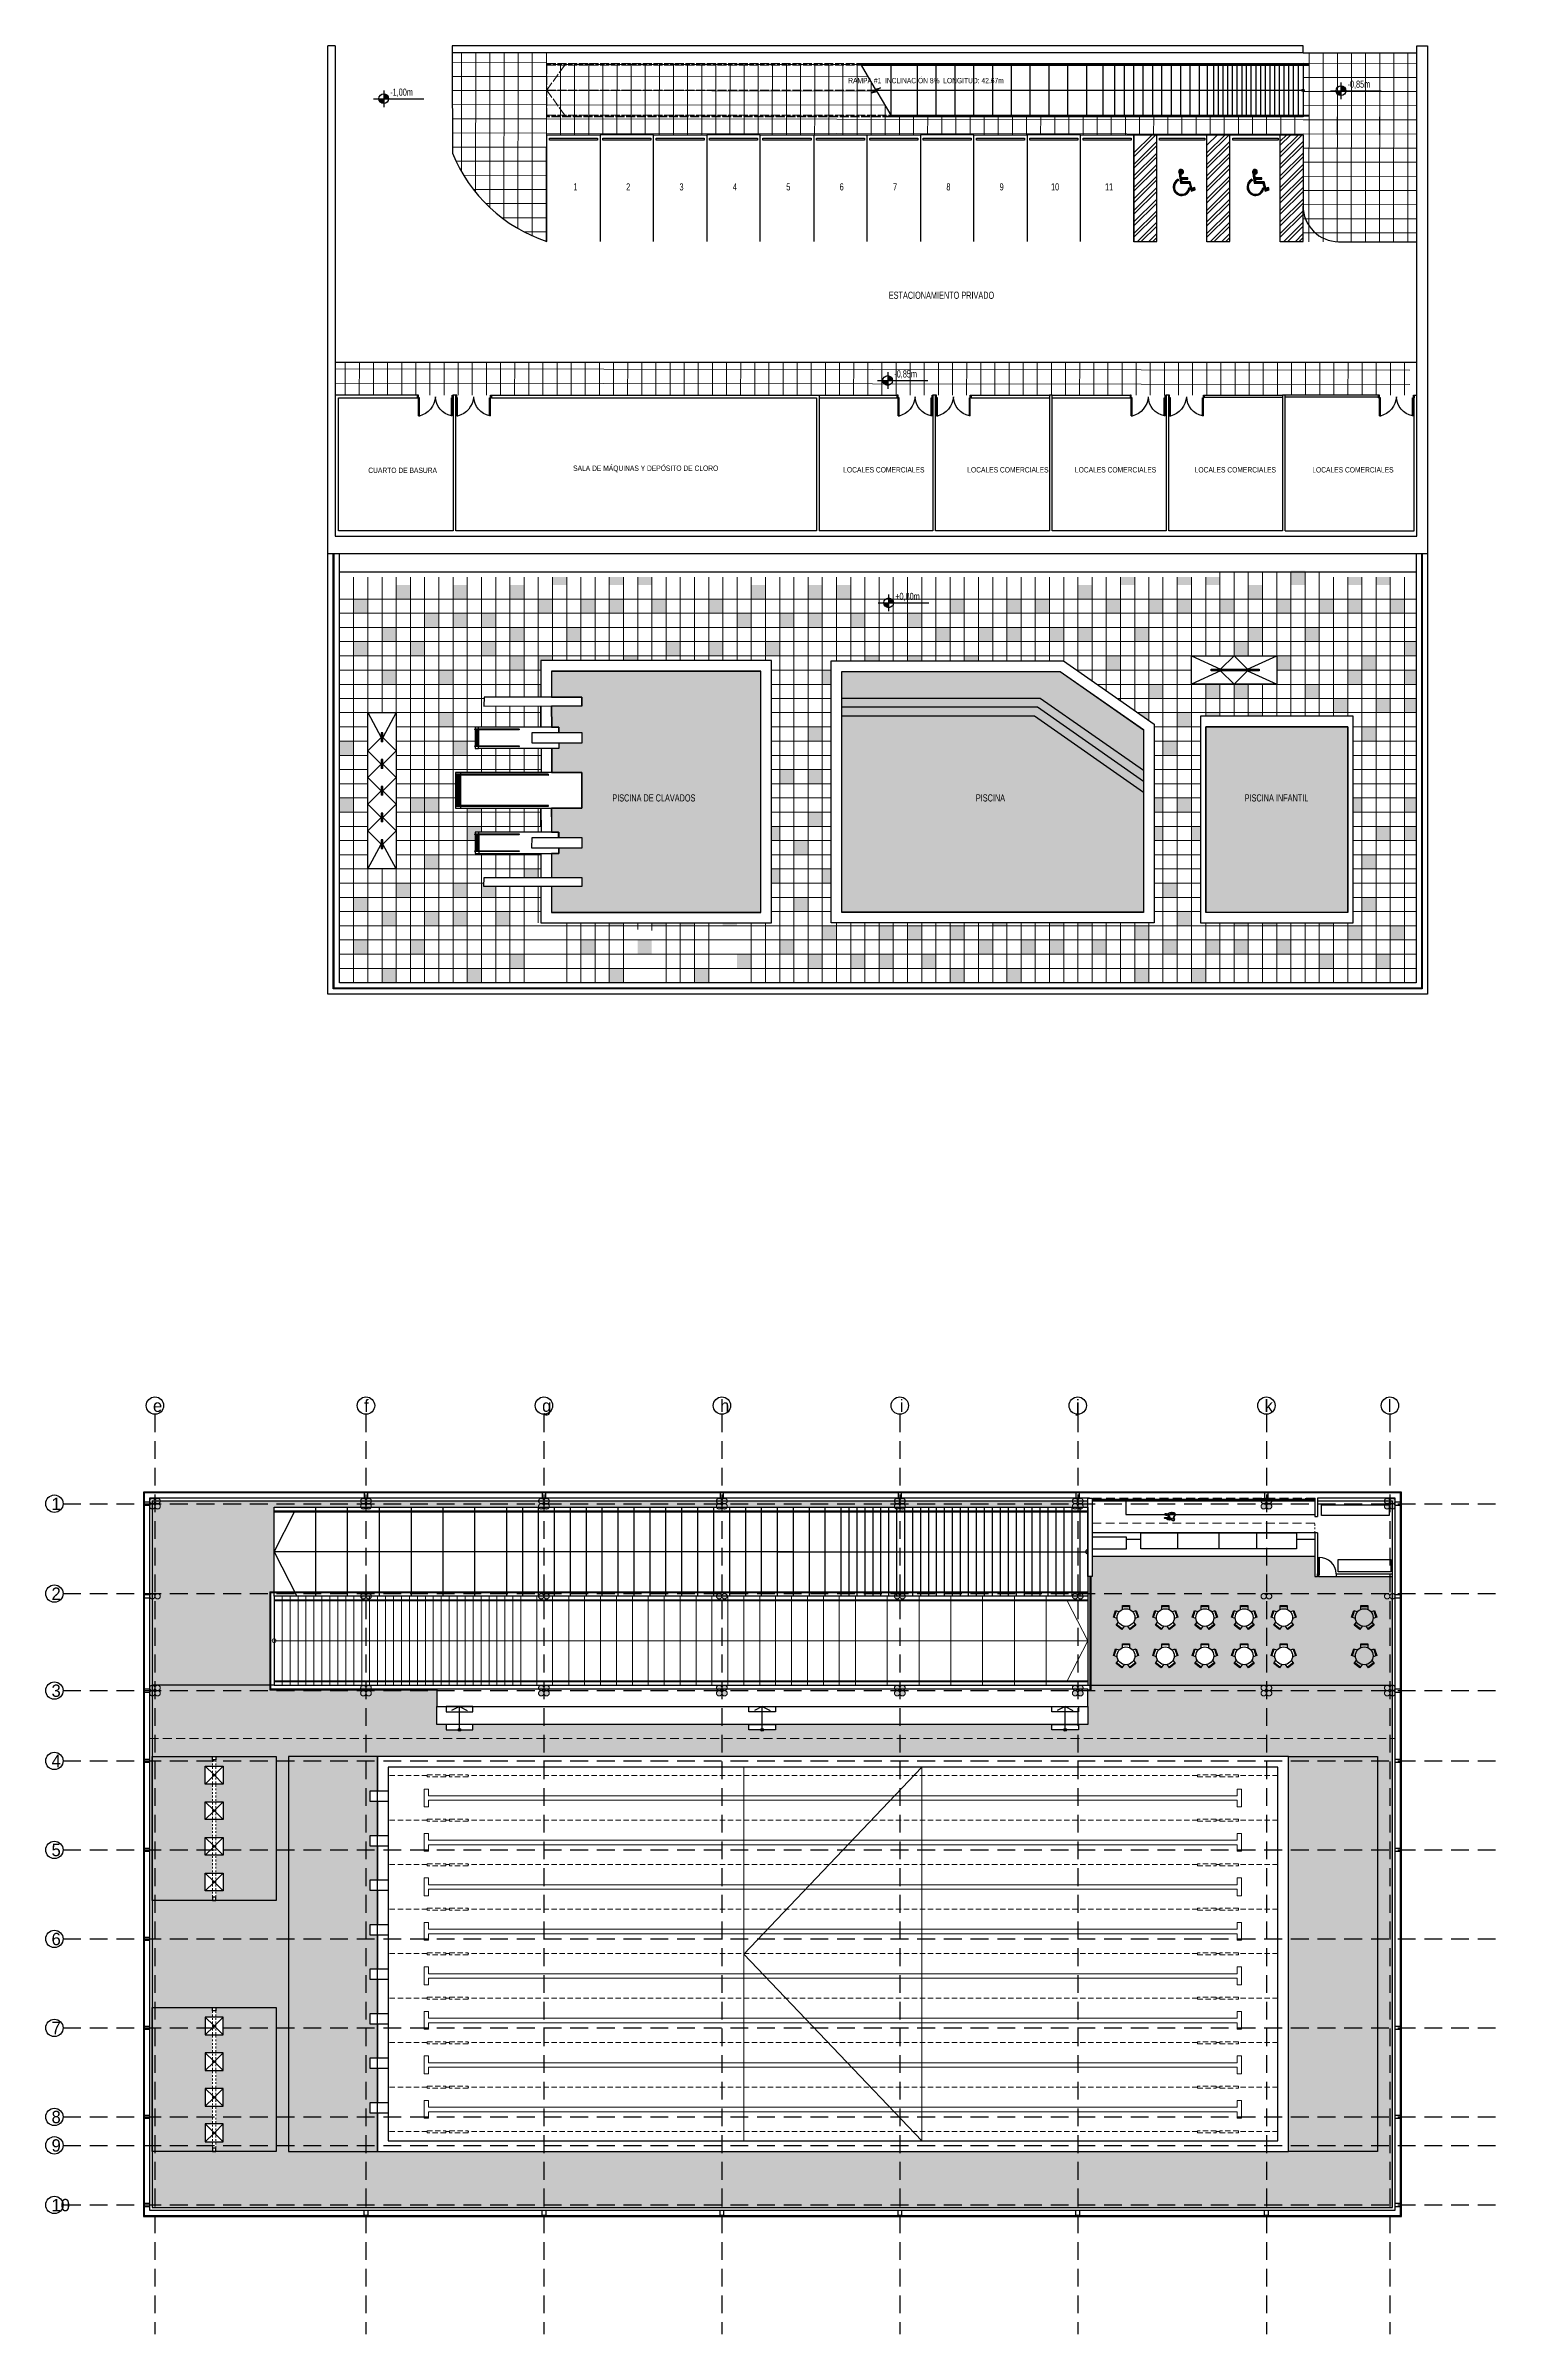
# Model space of a CAD drawing. Header units: millimetres. Extents: x -4638 to 11998, y -5967 to 10626.
# Drawn here: x 2677.5 to 2759.4, y 3131.7 to 3260.3 of the extents above; entities that cross this region are included whole.
import ezdxf

# ---------------------------------------------------------------- set-up
doc = ezdxf.new("R2010")
doc.units = ezdxf.units.MM
doc.set_wipeout_variables(frame=1)
doc.linetypes.add('MEDIUMDASH', pattern=[0.3, 0.25, -0.05])
doc.linetypes.add('SHORTDASH', pattern=[0.15, 0.1, -0.05])
for name, color, linetype, lineweight in [('253', 253, 'Continuous', 9), ('hatchpiso', 250, 'Continuous', 5), ('IGLESIAS', 210, 'Continuous', 0), ('piso 2', 186, 'Continuous', 5), ('proyecciones', 3, 'MEDIUMDASH', 9)]:
    doc.layers.add(name, color=color, linetype=linetype, lineweight=lineweight)
doc.layers.add('9_P', color=7, linetype='Continuous', lineweight=0, true_color=0x292929, transparency=0.1)
for name, color, linetype in [('COLUMNAS', 3, 'Continuous'), ('mobiliario', 1, 'Continuous'), ('PAREDES', 1, 'Continuous'), ('PISO', 8, 'Continuous'), ('PLANO6', 8, 'Continuous'), ('TEXTO', 4, 'Continuous'), ('VENTANAS', 7, 'Continuous')]:
    doc.layers.add(name, color=color, linetype=linetype)
doc.styles.add('ACOTADO', font='arial.ttf', dxfattribs={"height": 0.3})
doc.styles.get("Standard").update_dxf_attribs({"font": 'arial.ttf'})
pattern_1 = [(359.932998, (-449.0343, 5033.0855), (0.00092821, 0.79374946), []), (89.932998, (-449.0343, 5033.0855), (-0.79374946, 0.00092821), [])]
pattern_2 = [(0, (1487.98062, 4298.80256), (0.0508, 0.1016), [0, -0.1016])]

msp = doc.modelspace()

# ---------------------------------------------------------------- texts
at = {"char_height": 0.3}
for s, width, heights, insert, attachment_point in [('{\\fSwis721 LtCn BT|b0|i0|c0|p34;RAMPA #1  INCLINACIÓN 8%  LONGITUD: 42.67m}', 9.1374, [0.385], (2722.6, 3258.46), 1), ('{\\fSwis721 LtCn BT|b0|i0|c0|p34;CUARTO DE BASURA}', 3.8099, [2.44], (2695.63, 3236.26), 7), ('{\\fSwis721 LtCn BT|b0|i0|c0|p34;SALA DE MÁQUINAS Y DEPÓSITO DE CLORO}', 6.7325, [2.44], (2707.14, 3236.3), 7), ('{\\fSwis721 LtCn BT|b0|i0|c0|p34;LOCALES COMERCIALES}', 3.8099, [2.44], (2722.32, 3236.29), 7), ('{\\fSwis721 LtCn BT|b0|i0|c0|p34;LOCALES COMERCIALES}', 3.8099, [2.44], (2729.29, 3236.29), 7), ('{\\fSwis721 LtCn BT|b0|i0|c0|p34;LOCALES COMERCIALES}', 3.8099, [2.44], (2735.34, 3236.29), 7), ('{\\fSwis721 LtCn BT|b0|i0|c0|p34;LOCALES COMERCIALES}', 3.8099, [2.44], (2742.07, 3236.29), 7), ('{\\fSwis721 LtCn BT|b0|i0|c0|p34;LOCALES COMERCIALES}', 3.8099, [2.44], (2748.68, 3236.29), 7)]:
    msp.add_mtext_dynamic_manual_height_columns(s, width=width, gutter_width=1, heights=heights, dxfattribs=dict(at, insert=insert, attachment_point=attachment_point))
at = {"layer": 'PISO', "char_height": 0.6938, "attachment_point": 1, "style": 'ACOTADO'}
for s, insert in [('{\\fOstrich Sans|b0|i0|c0|p2;e}', (2683.53, 3184.21)), ('{\\fOstrich Sans|b0|i0|c0|p2;f}', (2695.4, 3184.21)), ('{\\fOstrich Sans|b0|i0|c0|p2;g}', (2705.4, 3184.21)), ('{\\fOstrich Sans|b0|i0|c0|p2;h}', (2715.4, 3184.21)), ('{\\fOstrich Sans|b0|i0|c0|p2;i}', (2725.5, 3184.21)), ('{\\fOstrich Sans|b0|i0|c0|p2;j}', (2735.4, 3184.21)), ('{\\fOstrich Sans|b0|i0|c0|p2;k}', (2746, 3184.21)), ('{\\fOstrich Sans|b0|i0|c0|p2;l}', (2752.93, 3184.21)), ('{\\fOstrich Sans|b0|i0|c0|p2;1}', (2677.83, 3178.7)), ('{\\fOstrich Sans|b0|i0|c0|p2;2}', (2677.83, 3173.65)), ('{\\fOstrich Sans|b0|i0|c0|p2;3}', (2677.83, 3168.2)), ('{\\fOstrich Sans|b0|i0|c0|p2;4}', (2677.83, 3164.25)), ('{\\fOstrich Sans|b0|i0|c0|p2;5}', (2677.83, 3159.25)), ('{\\fOstrich Sans|b0|i0|c0|p2;6}', (2677.83, 3154.25)), ('{\\fOstrich Sans|b0|i0|c0|p2;7}', (2677.83, 3149.25)), ('{\\fOstrich Sans|b0|i0|c0|p2;8}', (2677.83, 3144.25)), ('{\\fOstrich Sans|b0|i0|c0|p2;9}', (2677.83, 3142.65)), ('{\\fOstrich Sans|b0|i0|c0|p2;10}', (2677.83, 3139.3))]:
    msp.add_mtext_dynamic_manual_height_columns(s, width=0.6513, gutter_width=1.5, heights=[0], dxfattribs=dict(at, insert=insert))
at = {"layer": 'TEXTO', "char_height": 0.4, "attachment_point": 1}
for s, width, insert in [('{\\fSwis721 LtCn BT|b0|i0|c0|p34;-0,85m}', 1.8155, (2750.66, 3258.31)), ('{\\fSwis721 LtCn BT|b0|i0|c0|p34;-1,00m}', 1.8155, (2696.86, 3257.86)), ('\\pi0.84943;{\\fSwis721 LtCn BT|b0|i0|c0|p34;1}', 1.8155, (2706.31, 3252.54)), ('\\pi0.80985;{\\fSwis721 LtCn BT|b0|i0|c0|p34;2}', 1.8155, (2709.31, 3252.54)), ('\\pi0.80841;{\\fSwis721 LtCn BT|b0|i0|c0|p34;3}', 1.8155, (2712.31, 3252.54)), ('\\pi0.80448;{\\fSwis721 LtCn BT|b0|i0|c0|p34;4}', 1.8155, (2715.31, 3252.54)), ('\\pi0.80933;{\\fSwis721 LtCn BT|b0|i0|c0|p34;5}', 1.8155, (2718.31, 3252.54)), ('\\pi0.80815;{\\fSwis721 LtCn BT|b0|i0|c0|p34;6}', 1.8155, (2721.31, 3252.54)), ('\\pi0.81195;{\\fSwis721 LtCn BT|b0|i0|c0|p34;7}', 1.8155, (2724.31, 3252.54)), ('\\pi0.80867;{\\fSwis721 LtCn BT|b0|i0|c0|p34;8}', 1.8155, (2727.31, 3252.54)), ('\\pi0.80815;{\\fSwis721 LtCn BT|b0|i0|c0|p34;9}', 1.8155, (2730.3, 3252.54)), ('\\pi0.68823;{\\fSwis721 LtCn BT|b0|i0|c0|p34;10}', 1.8155, (2733.31, 3252.54)), ('\\pi0.72414;{\\fSwis721 LtCn BT|b0|i0|c0|p34;11}', 1.8155, (2736.31, 3252.54)), ('{\\fSwis721 LtCn BT|b0|i0|c0|p34;ESTACIONAMIENTO PRIVADO}', 9.3885, (2724.88, 3246.45)), ('{\\fSwis721 LtCn BT|b0|i0|c0|p34;-0,85m}', 1.8155, (2725.19, 3242.03))]:
    msp.add_mtext_dynamic_manual_height_columns(s, width=width, gutter_width=1, heights=[0], dxfattribs=dict(at, insert=insert))

# ---------------------------------------------------------------- blocks, each defined once
blk = doc.blocks.new('MINUS')
at = {"layer": '253'}
for points in [[(0.95, 0.19), (0.81, 0.21, -0.257339), (0.34, -0.43, -1), (-0.34, 1.07), (-0.4, 1.19, 0.257338), (-0.95, 0.45, 1)], [(-0.3, 1.88), (-0.14, 0.74), (0.83, 0.74), (1.08, -0.14), (1.53, -0.01), (1.46, 0.27), (1.14, 0.2), (0.96, 0.92), (0.07, 0.92), (0.01, 1.2), (0.7, 1.2), (0.7, 1.34), (-0.02, 1.34), (-0.11, 1.76, 4.631739)]]:
    blk.add_hatch(color=256, dxfattribs=at).paths.add_polyline_path(points)
for p, q in [((-0.4, 1.19), (-0.34, 1.07)), ((-0.3, 1.88), (-0.14, 0.74)), ((-0.14, 0.74), (0.83, 0.74)), ((-0.02, 1.34), (-0.11, 1.76)), ((0.7, 1.34), (-0.02, 1.34)), ((0.01, 1.2), (0.7, 1.2)), ((0.07, 0.92), (0.01, 1.2)), ((0.96, 0.92), (0.07, 0.92)), ((0.7, 1.2), (0.7, 1.34)), ((0.95, 0.19), (0.81, 0.21)), ((0.83, 0.74), (1.08, -0.14)), ((1.14, 0.2), (0.96, 0.92)), ((1.46, 0.27), (1.14, 0.2)), ((1.53, -0.01), (1.46, 0.27)), ((1.08, -0.14), (1.53, -0.01))]:
    blk.add_line(p, q)
for centre, radius, start, end in [((0, 0.32), 0.958, 114.6458, 352.371), ((0, 0.32), 0.821, 114.6458, 352.371), ((-0.07, 2.03), 0.274, 262.396, 213.663)]:
    blk.add_arc(centre, radius, start, end)
blk = doc.blocks.new('df')
for p, q in [((919.38, 252), (919.23, 252)), ((919.23, 252), (919.23, 251.95)), ((919.38, 251.95), (919.38, 252)), ((918.22, 251.95), (918.22, 251.9)), ((918.22, 251.95), (919.22, 251.95)), ((918.22, 251.9), (919.23, 251.9)), ((919.22, 251.95), (919.38, 251.95)), ((919.23, 251.9), (919.23, 251.95)), ((918.22, 250.05), (918.22, 250.1)), ((918.22, 250.1), (919.23, 250.1)), ((918.22, 250.05), (919.22, 250.05)), ((919.22, 250.05), (919.38, 250.05)), ((919.23, 250.1), (919.23, 250.05)), ((919.23, 250), (919.23, 250.05)), ((919.38, 250), (919.23, 250)), ((919.38, 250.05), (919.38, 250))]:
    blk.add_line(p, q)
for centre, radius, start, end in [((919.31, 252.12), 1.11, 191.0436, 269.4104), ((919.37, 249.81), 1.19, 93.5673, 165.9787)]:
    blk.add_arc(centre, radius, start, end)
at = {"layer": 'PISO', "ltscale": 2}
for points in [[(919.23, 252), (919.38, 252)], [(919.23, 250), (919.38, 250)]]:
    blk.add_lwpolyline(points, dxfattribs=at)
blk = doc.blocks.new('duchas')
at = {"ltscale": 2}
blk.add_wipeout([(1572.9, 396.89), (1574.5, 396.89), (1574.5, 388.11), (1572.9, 388.11)], dxfattribs=at)
at = {"layer": 'PISO', "ltscale": 2}
for p, q in [((1573.75, 395.75), (1573.65, 395.75)), ((1573.75, 395.25), (1573.65, 395.25)), ((1573.75, 394.25), (1573.65, 394.25)), ((1573.75, 393.75), (1573.65, 393.75)), ((1573.75, 392.75), (1573.65, 392.75)), ((1573.75, 392.25), (1573.65, 392.25)), ((1573.75, 391.25), (1573.65, 391.25)), ((1573.75, 390.75), (1573.65, 390.75)), ((1573.75, 389.75), (1573.65, 389.75))]:
    blk.add_line(p, q, dxfattribs=at)
blk.add_lwpolyline([(1572.9, 396.89), (1574.5, 396.89), (1574.5, 388.11), (1572.9, 388.11)], close=True, dxfattribs=at)
for points in [[(1573.75, 395.25), (1573.75, 395.75), (1573.65, 395.75), (1573.65, 395.25)], [(1573.65, 394.25), (1573.65, 393.75)], [(1573.75, 393.75), (1573.75, 394.25)], [(1573.65, 392.75), (1573.65, 392.25)], [(1573.75, 392.25), (1573.75, 392.75)], [(1573.65, 391.25), (1573.65, 390.75)], [(1573.75, 390.75), (1573.75, 391.25)], [(1573.65, 389.75), (1573.65, 389.25), (1573.75, 389.25), (1573.75, 389.75)]]:
    blk.add_lwpolyline(points, dxfattribs=at)
at = {"layer": 'PLANO6', "ltscale": 2}
for points in [[(1572.9, 396.89), (1573.65, 395.5)], [(1574.5, 396.89), (1573.75, 395.5)], [(1572.9, 394.75), (1573.65, 395.5)], [(1572.9, 394.75), (1573.65, 394)], [(1574.5, 394.75), (1573.75, 395.5)], [(1574.5, 394.75), (1573.75, 394)], [(1572.9, 393.25), (1573.65, 394)], [(1574.5, 393.25), (1573.75, 394)], [(1572.9, 393.25), (1573.65, 392.5)], [(1572.9, 391.75), (1573.65, 392.5)], [(1574.5, 393.25), (1573.75, 392.5)], [(1574.5, 391.75), (1573.75, 392.5)], [(1572.9, 391.75), (1573.65, 391)], [(1572.9, 390.25), (1573.65, 391)], [(1574.5, 391.75), (1573.75, 391)], [(1574.5, 390.25), (1573.75, 391)], [(1572.9, 390.25), (1573.65, 389.5)], [(1574.5, 390.25), (1573.75, 389.5)], [(1572.9, 388.11), (1573.65, 389.5)], [(1574.5, 388.11), (1573.75, 389.5)]]:
    blk.add_lwpolyline(points, dxfattribs=at)
blk = doc.blocks.new('piscina clavados')
blk.add_wipeout([(3338.89, 1433.79), (3346.67, 1444.15), (3358.45, 1435.29), (3350.67, 1424.94), (3349.03, 1426.17), (3347.11, 1423.61), (3346.71, 1423.92), (3348.63, 1426.47), (3347.55, 1427.28), (3345.33, 1424.33), (3344.37, 1425.05), (3346.59, 1428.01), (3345.51, 1428.82), (3342.63, 1424.98), (3341.03, 1426.18), (3343.92, 1430.02), (3342.84, 1430.83), (3340.61, 1427.87), (3339.65, 1428.59), (3341.88, 1431.55), (3340.93, 1432.26), (3339.01, 1429.7), (3338.61, 1430.01), (3340.53, 1432.56)])
at = {"layer": 'mobiliario', "ltscale": 2}
for p, q in [((3344.28, 1430.25), (3341.33, 1426.33)), ((3339.85, 1428.69), (3339.77, 1428.75)), ((3340.61, 1428.12), (3339.89, 1428.66)), ((3340.73, 1428.03), (3340.65, 1428.09)), ((3344.61, 1425.12), (3345.33, 1424.58)), ((3345.37, 1424.55), (3345.45, 1424.49))]:
    blk.add_line(p, q, dxfattribs=at)
for points in [[(3338.61, 1430.01), (3339.01, 1429.7), (3342.31, 1434.1), (3341.91, 1434.4)], [(3338.61, 1430.01), (3339.01, 1429.7), (3342.31, 1434.1), (3341.91, 1434.4)], [(3343.5, 1433.21), (3343.98, 1432.85), (3342.3, 1430.61), (3341.82, 1430.97)], [(3347.01, 1427.06), (3346.53, 1427.43), (3348.22, 1429.66), (3348.69, 1429.3)], [(3347.11, 1423.61), (3346.71, 1423.92), (3350.01, 1428.31), (3350.41, 1428.01)]]:
    blk.add_lwpolyline(points, close=True, dxfattribs=at)
for points in [[(3342.72, 1432.17), (3342.48, 1432.35), (3339.77, 1428.75), (3339.65, 1428.59), (3339.73, 1428.53)], [(3343.2, 1431.81), (3343.44, 1431.63), (3340.73, 1428.03)], [(3342.81, 1425.22), (3346.9, 1430.65), (3345.3, 1431.86), (3341.21, 1426.42)], [(3347.43, 1428.62), (3347.19, 1428.8), (3344.49, 1425.21)], [(3345.25, 1424.39), (3345.33, 1424.33), (3345.45, 1424.49), (3348.15, 1428.08), (3347.91, 1428.26)]]:
    blk.add_lwpolyline(points, dxfattribs=at)
at = {"layer": 'mobiliario'}
for points in [[(3344.28, 1430.25, 1.074523), (3344.24, 1430.28), (3341.29, 1426.36), (3341.11, 1426.12)], [(3342.55, 1425.04), (3342.73, 1425.28), (3345.68, 1429.2, 0.930646), (3345.64, 1429.23), (3342.69, 1425.31)]]:
    blk.add_lwpolyline(points, format="xyb", dxfattribs=at)
at = {"layer": 'PISO', "ltscale": 2}
for p, q in [((3339.8, 1428.53), (3340.52, 1427.99)), ((3339.82, 1428.56), (3340.54, 1428.02)), ((3339.85, 1428.6), (3340.57, 1428.06)), ((3339.87, 1428.63), (3340.59, 1428.09)), ((3339.88, 1428.65), (3340.6, 1428.11)), ((3341.2, 1426.15), (3342.56, 1425.13)), ((3341.23, 1426.19), (3342.58, 1425.17)), ((3341.25, 1426.23), (3342.61, 1425.21)), ((3341.28, 1426.26), (3342.64, 1425.24)), ((3341.3, 1426.29), (3342.66, 1425.27)), ((3344.51, 1424.99), (3345.23, 1424.45)), ((3344.54, 1425.02), (3345.26, 1424.48)), ((3344.56, 1425.05), (3345.28, 1424.51)), ((3344.58, 1425.08), (3345.3, 1424.54)), ((3344.6, 1425.1), (3345.32, 1424.56))]:
    blk.add_line(p, q, dxfattribs=at)
for points in [[(3349.03, 1426.17), (3350.67, 1424.94), (3358.45, 1435.29), (3346.67, 1444.15), (3338.89, 1433.79), (3340.53, 1432.56)], [(3349.39, 1426.65), (3350.55, 1425.78), (3357.61, 1435.17), (3346.79, 1443.31), (3339.73, 1433.91), (3340.89, 1433.04)], [(3342.84, 1430.83), (3343.92, 1430.02)], [(3339.77, 1428.5), (3340.49, 1427.96)], [(3346.35, 1428.19), (3345.51, 1428.82), (3346.59, 1428.01)], [(3346.71, 1428.67), (3345.87, 1429.3), (3346.95, 1428.48)], [(3340.53, 1427.93), (3340.61, 1427.87), (3340.73, 1428.03)], [(3347.55, 1427.28), (3348.63, 1426.47)], [(3347.91, 1427.76), (3348.99, 1426.95)], [(3341.29, 1426.36), (3341.21, 1426.42), (3341.03, 1426.18), (3342.63, 1424.98), (3342.81, 1425.22), (3341.33, 1426.33)], [(3341.15, 1426.09), (3341.33, 1426.33)], [(3342.51, 1425.07), (3342.69, 1425.31)], [(3344.57, 1425.15), (3344.49, 1425.21), (3344.37, 1425.05), (3344.45, 1424.99)], [(3344.49, 1424.96), (3345.21, 1424.42)]]:
    blk.add_lwpolyline(points, dxfattribs=at)
for points in [[(3340.93, 1432.26), (3341.88, 1431.55)], [(3342.24, 1432.03), (3341.29, 1432.74)], [(3343.2, 1431.31), (3344.28, 1430.5)]]:
    blk.add_lwpolyline(points, close=True, dxfattribs=at)
for points in [[(3339.85, 1428.69), (3341.21, 1430.49, -0.878985), (3341.25, 1430.46), (3339.89, 1428.66), (3339.77, 1428.5, -0.577921), (3339.73, 1428.53)], [(3340.61, 1428.12), (3341.97, 1429.92, -0.878985), (3342.01, 1429.89), (3340.65, 1428.09), (3340.53, 1427.93, -0.577921), (3340.49, 1427.96)], [(3344.57, 1425.15), (3345.92, 1426.95, -0.878985), (3345.96, 1426.92), (3344.61, 1425.12), (3344.49, 1424.96, -0.577921), (3344.45, 1424.99)], [(3345.33, 1424.58), (3346.68, 1426.38, -0.878985), (3346.72, 1426.35), (3345.37, 1424.55), (3345.25, 1424.39, -0.577921), (3345.21, 1424.42)]]:
    blk.add_lwpolyline(points, format="xyb", close=True, dxfattribs=at)
blk = doc.blocks.new('PISCI')
at = {"ltscale": 2}
for points in [[(1598.94, 399.81), (1602.57, 399.81), (1612, 399.81), (1617.1, 396.25), (1617.1, 385.08), (1608.77, 385.08), (1598.94, 385.08)], [(1619.7, 385.08), (1628.27, 385.08), (1628.27, 396.69), (1619.7, 396.69)]]:
    blk.add_wipeout(points, dxfattribs=at)
at = {"layer": 'PISO', "ltscale": 2}
for p, q in [((1599.54, 399.21), (1611.81, 399.21)), ((1599.54, 385.68), (1599.54, 399.21)), ((1611.81, 399.21), (1616.5, 395.94)), ((1616.5, 395.94), (1616.5, 385.68)), ((1608.77, 385.68), (1599.54, 385.68)), ((1616.5, 385.68), (1608.77, 385.68))]:
    blk.add_line(p, q, dxfattribs=at)
for points in [[(1598.94, 396.39), (1598.94, 399.81), (1612, 399.81), (1617.1, 396.25), (1617.1, 385.08), (1608.77, 385.08), (1598.94, 385.08)], [(1619.7, 385.08), (1628.27, 385.08), (1628.27, 396.69), (1619.7, 396.69)], [(1620, 385.68), (1627.97, 385.68), (1627.97, 396.09), (1620, 396.09)]]:
    blk.add_lwpolyline(points, close=True, dxfattribs=at)
for points in [[(1599.54, 397.71), (1610.68, 397.71), (1616.5, 393.65)], [(1599.54, 397.21), (1610.53, 397.21), (1616.5, 393.04)], [(1599.54, 396.71), (1610.37, 396.71), (1616.5, 392.43)]]:
    blk.add_lwpolyline(points, dxfattribs=at)
blk = doc.blocks.new('ducha')
at = {"ltscale": 2}
blk.add_wipeout([(1619.19, 400.09), (1623.98, 400.09), (1623.98, 398.49), (1619.19, 398.49)], dxfattribs=at)
at = {"layer": 'PISO', "ltscale": 2}
for points in [[(1619.19, 400.09), (1623.98, 400.09), (1623.98, 398.49), (1619.19, 398.49)], [(1622.99, 399.34), (1622.99, 399.24), (1620.3, 399.24), (1620.3, 399.34)]]:
    blk.add_lwpolyline(points, close=True, dxfattribs=at)
at = {"layer": 'PLANO6', "ltscale": 2}
for points in [[(1619.19, 400.09), (1620.83, 399.34)], [(1620.83, 399.34), (1621.59, 400.09)], [(1622.34, 399.34), (1621.59, 400.09)], [(1622.34, 399.34), (1623.98, 400.09)], [(1620.83, 399.24), (1619.19, 398.49)], [(1620.83, 399.24), (1621.59, 398.49)], [(1622.34, 399.24), (1621.59, 398.49)], [(1622.34, 399.24), (1623.98, 398.49)]]:
    blk.add_lwpolyline(points, dxfattribs=at)
blk = doc.blocks.new('NIVEL')
h = blk.add_hatch(color=256)
h.paths.add_polyline_path([(1269.27, 31.02, 0.414214), (1269.59, 30.7), (1269.59, 31.02)])
h.paths.add_polyline_path([(1269.59, 31.34), (1269.59, 31.02), (1269.92, 31.02, 0.414214)])
h = blk.add_hatch(color=256)
h.paths.add_polyline_path([(1269.27, 31.02, 0.414214), (1269.59, 30.7), (1269.59, 31.02)])
h.paths.add_polyline_path([(1269.59, 31.34), (1269.59, 31.02), (1269.92, 31.02, 0.414214)])
for p, q in [((1268.91, 31.02), (1272.24, 31.02)), ((1268.91, 31.02), (1272.24, 31.02)), ((1269.59, 31.57), (1269.59, 30.46)), ((1269.59, 31.57), (1269.59, 30.46))]:
    blk.add_line(p, q)
blk.add_circle((1269.59, 31.02), 0.321)
blk.add_circle((1269.59, 31.02), 0.321)
blk = doc.blocks.new('MHPLS510')
for p, q in [((-0.71, 0.02), (-0.58, 0.4)), ((-0.5, -0.05), (-0.71, 0.02)), ((-0.66, 0), (-0.54, 0.38)), ((-0.58, 0.4), (-0.37, 0.33)), ((-0.2, 0.68), (0.2, 0.68)), ((-0.2, 0.46), (-0.2, 0.68)), ((-0.2, 0.63), (0.2, 0.63)), ((0.2, 0.68), (0.2, 0.46)), ((0.37, 0.33), (0.58, 0.4)), ((0.71, 0.02), (0.5, -0.05)), ((0.54, 0.38), (0.66, 0)), ((0.58, 0.4), (0.71, 0.02)), ((-0.56, -0.43), (-0.43, -0.25)), ((-0.24, -0.67), (-0.56, -0.43)), ((-0.21, -0.63), (-0.53, -0.39)), ((-0.11, -0.49), (-0.24, -0.67)), ((0.24, -0.67), (0.11, -0.49)), ((0.53, -0.39), (0.21, -0.63)), ((0.56, -0.43), (0.24, -0.67)), ((0.43, -0.25), (0.56, -0.43))]:
    blk.add_line(p, q)
blk.add_circle((0, 0), 0.5)

# ---------------------------------------------------------------- hatches: boundary and pattern name
at = {"layer": '9_P'}
h = msp.add_hatch(color=8, dxfattribs=at)
h.dxf.hatch_style = 1
h.paths.add_polyline_path([(2683.34, 3178.51, 1), (2683.64, 3178.51, 1)])
h.paths.add_polyline_path([(2683.64, 3178.51, 1), (2683.94, 3178.51, 1)])
h.paths.add_polyline_path([(2683.64, 3178.21, 1), (2683.94, 3178.21, 1)])
h.paths.add_polyline_path([(2683.34, 3178.21, 1), (2683.64, 3178.21, 1)])
h.paths.add_polyline_path([(2695.2, 3178.51, 1), (2695.5, 3178.51, 1)])
h.paths.add_polyline_path([(2695.8, 3178.51, 1), (2695.5, 3178.51, 1)])
h.paths.add_polyline_path([(2695.5, 3178.21, 1), (2695.8, 3178.21, 1)])
h.paths.add_polyline_path([(2695.2, 3178.21, 1), (2695.5, 3178.21, 1)])
h.paths.add_polyline_path([(2705.8, 3178.51, 1), (2705.5, 3178.51, 1)])
h.paths.add_polyline_path([(2705.5, 3178.21, 1), (2705.8, 3178.21, 1)])
h.paths.add_polyline_path([(2705.2, 3178.21, 1), (2705.5, 3178.21, 1)])
h.paths.add_polyline_path([(2705.5, 3178.51, 1), (2705.2, 3178.51, 1)])
h.paths.add_polyline_path([(2715.5, 3178.51, 1), (2715.2, 3178.51, 1)])
h.paths.add_polyline_path([(2715.2, 3178.21, 1), (2715.5, 3178.21, 1)])
h.paths.add_polyline_path([(2715.5, 3178.21, 1), (2715.8, 3178.21, 1)])
h.paths.add_polyline_path([(2715.8, 3178.51, 1), (2715.5, 3178.51, 1)])
h.paths.add_polyline_path([(2725.5, 3178.21, 1), (2725.2, 3178.21, 1)])
h.paths.add_polyline_path([(2725.5, 3178.21, 1), (2725.8, 3178.21, 1)])
h.paths.add_polyline_path([(2725.8, 3178.51, 1), (2725.5, 3178.51, 1)])
h.paths.add_polyline_path([(2725.5, 3178.51, 1), (2725.2, 3178.51, 1)])
h.paths.add_polyline_path([(2735.8, 3178.51, 1), (2735.5, 3178.51, 1)])
h.paths.add_polyline_path([(2735.5, 3178.21, 1), (2735.8, 3178.21, 1)])
h.paths.add_polyline_path([(2735.5, 3178.21, 1), (2735.2, 3178.21, 1)])
h.paths.add_polyline_path([(2735.5, 3178.51, 1), (2735.2, 3178.51, 1)])
h.paths.add_polyline_path([(2746.4, 3178.21, 1), (2746.1, 3178.21, 1)])
h.paths.add_polyline_path([(2746.4, 3178.51, 1), (2746.1, 3178.51, 1)])
h.paths.add_polyline_path([(2746.1, 3178.51, 1), (2745.8, 3178.51, 1)])
h.paths.add_polyline_path([(2746.1, 3178.21, 1), (2745.8, 3178.21, 1)])
h.paths.add_polyline_path([(2753.04, 3178.21, 1), (2753.34, 3178.21, 1)])
h.paths.add_polyline_path([(2753.34, 3178.51, 1), (2753.04, 3178.51, 1)])
h.paths.add_polyline_path([(2753.04, 3178.51, 1), (2752.74, 3178.51, 1)])
h.paths.add_polyline_path([(2753.04, 3178.21, 1), (2752.74, 3178.21, 1)])
h.paths.add_polyline_path([(2683.64, 3173.16, 1), (2683.34, 3173.16, 1)])
h.paths.add_polyline_path([(2683.94, 3173.16, 1), (2683.64, 3173.16, 1)])
h.paths.add_polyline_path([(2695.2, 3173.16, 1), (2695.5, 3173.16, 1)])
h.paths.add_polyline_path([(2695.5, 3173.16, 1), (2695.8, 3173.16, 1)])
h.paths.add_polyline_path([(2705.5, 3173.16, 1), (2705.2, 3173.16, 1)])
h.paths.add_polyline_path([(2705.8, 3173.16, 1), (2705.5, 3173.16, 1)])
h.paths.add_polyline_path([(2683.64, 3168.01, 1), (2683.34, 3168.01, 1)])
h.paths.add_polyline_path([(2683.34, 3167.71, 1), (2683.64, 3167.71, 1)])
h.paths.add_polyline_path([(2683.64, 3167.71, 1), (2683.94, 3167.71, 1)])
h.paths.add_polyline_path([(2683.94, 3168.01, 1), (2683.64, 3168.01, 1)])
h.paths.add_polyline_path([(2695.2, 3167.71, 1), (2695.5, 3167.71, 1)])
h.paths.add_polyline_path([(2695.5, 3168.01, 1), (2695.2, 3168.01, 1)])
h.paths.add_polyline_path([(2695.8, 3168.01, 1), (2695.5, 3168.01, 1)])
h.paths.add_polyline_path([(2695.8, 3167.71, 1), (2695.5, 3167.71, 1)])
h.paths.add_polyline_path([(2705.2, 3167.71, 1), (2705.5, 3167.71, 1)])
h.paths.add_polyline_path([(2705.5, 3168.01, 1), (2705.2, 3168.01, 1)])
h.paths.add_polyline_path([(2705.8, 3168.01, 1), (2705.5, 3168.01, 1)])
h.paths.add_polyline_path([(2705.5, 3167.71, 1), (2705.8, 3167.71, 1)])
h.paths.add_polyline_path([(2715.2, 3167.71, 1), (2715.5, 3167.71, 1)])
h.paths.add_polyline_path([(2715.5, 3168.01, 1), (2715.2, 3168.01, 1)])
h.paths.add_polyline_path([(2715.8, 3168.01, 1), (2715.5, 3168.01, 1)])
h.paths.add_polyline_path([(2715.8, 3167.71, 1), (2715.5, 3167.71, 1)])
h.paths.add_polyline_path([(2715.2, 3173.16, 1), (2715.5, 3173.16, 1)])
h.paths.add_polyline_path([(2715.5, 3173.16, 1), (2715.8, 3173.16, 1)])
h.paths.add_polyline_path([(2725.5, 3173.16, 1), (2725.2, 3173.16, 1)])
h.paths.add_polyline_path([(2725.8, 3173.16, 1), (2725.5, 3173.16, 1)])
h.paths.add_polyline_path([(2725.2, 3167.71, 1), (2725.5, 3167.71, 1)])
h.paths.add_polyline_path([(2725.5, 3168.01, 1), (2725.2, 3168.01, 1)])
h.paths.add_polyline_path([(2725.8, 3168.01, 1), (2725.5, 3168.01, 1)])
h.paths.add_polyline_path([(2725.5, 3167.71, 1), (2725.8, 3167.71, 1)])
h.paths.add_polyline_path([(2735.5, 3167.71, 1), (2735.2, 3167.71, 1)])
h.paths.add_polyline_path([(2735.2, 3168.01, 1), (2735.5, 3168.01, 1)])
h.paths.add_polyline_path([(2735.8, 3168.01, 1), (2735.5, 3168.01, 1)])
h.paths.add_polyline_path([(2735.8, 3167.71, 1), (2735.5, 3167.71, 1)])
h.paths.add_polyline_path([(2735.5, 3173.16, 1), (2735.2, 3173.16, 1)])
h.paths.add_polyline_path([(2735.5, 3173.16, 1), (2735.8, 3173.16, 1)])
h.paths.add_polyline_path([(2746.1, 3173.16, 1), (2745.8, 3173.16, 1)])
h.paths.add_polyline_path([(2746.1, 3173.16, 1), (2746.4, 3173.16, 1)])
h.paths.add_polyline_path([(2753.04, 3173.16, 1), (2752.74, 3173.16, 1)])
h.paths.add_polyline_path([(2753.34, 3173.16, 1), (2753.04, 3173.16, 1)])
h.paths.add_polyline_path([(2746.1, 3168.01, 1), (2745.8, 3168.01, 1)])
h.paths.add_polyline_path([(2745.8, 3167.71, 1), (2746.1, 3167.71, 1)])
h.paths.add_polyline_path([(2746.1, 3167.71, 1), (2746.4, 3167.71, 1)])
h.paths.add_polyline_path([(2746.4, 3168.01, 1), (2746.1, 3168.01, 1)])
h.paths.add_polyline_path([(2753.04, 3167.71, 1), (2752.74, 3167.71, 1)])
h.paths.add_polyline_path([(2752.74, 3168.01, 1), (2753.04, 3168.01, 1)])
h.paths.add_polyline_path([(2753.04, 3168.01, 1), (2753.34, 3168.01, 1)])
h.paths.add_polyline_path([(2753.04, 3167.71, 1), (2753.34, 3167.71, 1)])
at = {"layer": 'hatchpiso'}
h = msp.add_hatch(dxfattribs=at)
h.set_pattern_fill('NET', color=256, scale=0.25, angle=-0.067)
h.set_pattern_definition(pattern_1)
edge = h.paths.add_edge_path()
edge.add_arc((2708.39, 3257.49), 8.67, 202.0109, 251.6341)
edge.add_line((2705.66, 3249.27), (2705.66, 3259.87))
edge.add_line((2705.66, 3259.87), (2700.35, 3259.87))
edge.add_line((2700.35, 3259.87), (2700.36, 3254.24))
h = msp.add_hatch(dxfattribs=at)
h.set_pattern_fill('NET', color=256, scale=0.25, angle=-0.067)
h.set_pattern_definition(pattern_1)
h.paths.add_polyline_path([(2705.66, 3259.27), (2705.66, 3256.27), (2725.05, 3256.27), (2723.27, 3259.27)])
h = msp.add_hatch(dxfattribs=at)
h.set_pattern_fill('NET', color=256, scale=0.25, angle=-0.067)
h.set_pattern_definition(pattern_1)
h.paths.add_polyline_path([(2748.16, 3259.87), (2748.16, 3249.26), (2754.56, 3249.26), (2754.56, 3259.87)])
h = msp.add_hatch(dxfattribs=at)
h.set_pattern_fill('NET', color=256, scale=0.25, angle=-0.067)
h.set_pattern_definition(pattern_1)
h.paths.add_polyline_path([(2754.56, 3256.27), (2748.16, 3256.27), (2705.66, 3256.27), (2705.66, 3255.27), (2715.16, 3255.27), (2718.16, 3255.27), (2721.16, 3255.27), (2724.16, 3255.27), (2727.16, 3255.27), (2730.16, 3255.27), (2733.16, 3255.27), (2736.16, 3255.27), (2739.16, 3255.27), (2742.16, 3255.27), (2745.16, 3255.27), (2748.16, 3255.27), (2751.16, 3255.27), (2754.56, 3255.27)])
h = msp.add_hatch(dxfattribs=at)
h.set_pattern_fill('NET', color=256, scale=0.25, angle=-0.067)
h.set_pattern_definition([(359.932998, (-460.33856, 5017.4483), (0.00092821, 0.79374946), []), (89.932998, (-460.33856, 5017.4483), (-0.79374946, 0.00092821), [])])
h.paths.add_polyline_path([(2693.76, 3242.47), (2693.76, 3240.63), (2754.16, 3240.63), (2754.16, 3242.47)])
at = {"layer": 'PISO'}
h = msp.add_hatch(color=9, dxfattribs=at)
h.dxf.hatch_style = 1
h.paths.add_polyline_path([(2698.79, 3226.79), (2698, 3226.79), (2698, 3225.99), (2698.79, 3225.99)])
h.paths.add_polyline_path([(2701.19, 3229.98), (2700.39, 3229.98), (2700.39, 3229.18), (2701.19, 3229.18)])
h.paths.add_polyline_path([(2704.38, 3225.99), (2703.58, 3225.99), (2703.58, 3225.19), (2704.38, 3225.19)])
h.paths.add_polyline_path([(2695.6, 3226.79), (2694.8, 3226.79), (2694.8, 3225.99), (2695.6, 3225.99)])
h.paths.add_polyline_path([(2695.6, 3229.18), (2694.8, 3229.18), (2694.8, 3228.38), (2695.6, 3228.38)])
h.paths.add_polyline_path([(2701.19, 3228.38), (2700.39, 3228.38), (2700.39, 3227.59), (2701.19, 3227.59)])
h.paths.add_polyline_path([(2698, 3229.98), (2697.2, 3229.98), (2697.2, 3229.18), (2698, 3229.18)])
h = msp.add_hatch(color=9, dxfattribs=at)
h.dxf.hatch_style = 1
h.paths.add_polyline_path([(2707.57, 3227.59), (2706.78, 3227.59), (2706.78, 3226.79), (2707.57, 3226.79)])
h.paths.add_polyline_path([(2709.97, 3230.42), (2709.17, 3230.42), (2709.17, 3229.98), (2709.97, 3229.98)])
h.paths.add_polyline_path([(2713.16, 3226.79), (2712.36, 3226.79), (2712.36, 3225.99), (2713.16, 3225.99)])
h.paths.add_polyline_path([(2704.38, 3227.59), (2703.58, 3227.59), (2703.58, 3226.79), (2704.38, 3226.79)])
h.paths.add_polyline_path([(2704.38, 3229.98), (2703.58, 3229.98), (2703.58, 3229.18), (2704.38, 3229.18)])
h.paths.add_polyline_path([(2709.97, 3229.18), (2709.17, 3229.18), (2709.17, 3228.38), (2709.97, 3228.38)])
h.paths.add_polyline_path([(2706.78, 3230.42), (2705.98, 3230.42), (2705.98, 3229.98), (2706.78, 3229.98)])
h = msp.add_hatch(color=8, dxfattribs=at)
h.dxf.hatch_style = 1
h.paths.add_polyline_path([(2708.37, 3229.18), (2707.57, 3229.18), (2707.57, 3228.38), (2708.37, 3228.38)])
h.paths.add_polyline_path([(2705.98, 3225.99), (2705.18, 3225.99), (2705.18, 3225.19), (2705.98, 3225.19)])
h.paths.add_polyline_path([(2712.36, 3229.18), (2711.56, 3229.18), (2711.56, 3228.38), (2712.36, 3228.38)])
h.paths.add_polyline_path([(2711.56, 3230.42), (2710.77, 3230.42), (2710.77, 3229.98), (2711.56, 3229.98)])
h.paths.add_polyline_path([(2710.77, 3225.99), (2709.97, 3225.99), (2709.97, 3225.19), (2710.77, 3225.19)])
h.paths.add_polyline_path([(2705.98, 3229.18), (2705.18, 3229.18), (2705.18, 3228.45), (2705.18, 3228.38), (2705.98, 3228.38), (2705.98, 3228.4)])
h = msp.add_hatch(color=9, dxfattribs=at)
h.dxf.hatch_style = 1
h.paths.add_polyline_path([(2718.75, 3226.79), (2717.95, 3226.79), (2717.95, 3225.99), (2718.75, 3225.99)])
h.paths.add_polyline_path([(2721.14, 3229.98), (2720.34, 3229.98), (2720.34, 3229.18), (2721.14, 3229.18)])
h.paths.add_polyline_path([(2724.33, 3225.99), (2723.54, 3225.99), (2723.54, 3225.19), (2724.33, 3225.19)])
h.paths.add_polyline_path([(2715.55, 3226.79), (2714.76, 3226.79), (2714.76, 3225.99), (2715.55, 3225.99)])
h.paths.add_polyline_path([(2715.55, 3229.18), (2714.76, 3229.18), (2714.76, 3228.38), (2715.55, 3228.38)])
h.paths.add_polyline_path([(2721.14, 3228.38), (2720.34, 3228.38), (2720.34, 3227.59), (2721.14, 3227.59)])
h.paths.add_polyline_path([(2717.95, 3229.98), (2717.15, 3229.98), (2717.15, 3229.18), (2717.95, 3229.18)])
h = msp.add_hatch(color=8, dxfattribs=at)
h.dxf.hatch_style = 1
h.paths.add_polyline_path([(2719.54, 3228.38), (2718.75, 3228.38), (2718.75, 3227.59), (2719.54, 3227.59)])
h.paths.add_polyline_path([(2717.15, 3225.19), (2716.35, 3225.19), (2716.35, 3224.39), (2717.15, 3224.39)])
h.paths.add_polyline_path([(2723.54, 3228.38), (2722.74, 3228.38), (2722.74, 3227.59), (2723.54, 3227.59)])
h.paths.add_polyline_path([(2722.74, 3229.98), (2721.94, 3229.98), (2721.94, 3229.18), (2722.74, 3229.18)])
h.paths.add_polyline_path([(2721.94, 3225.19), (2721.14, 3225.19), (2721.14, 3224.39), (2721.94, 3224.39)])
h.paths.add_polyline_path([(2717.15, 3228.38), (2716.35, 3228.38), (2716.35, 3227.65), (2716.35, 3227.59), (2717.15, 3227.59), (2717.15, 3227.6)])
h = msp.add_hatch(color=9, dxfattribs=at)
h.dxf.hatch_style = 1
h.paths.add_polyline_path([(2739.5, 3227.59), (2738.7, 3227.59), (2738.7, 3226.79), (2739.5, 3226.79)])
h.paths.add_polyline_path([(2741.89, 3230.42), (2741.09, 3230.42), (2741.09, 3229.98), (2741.89, 3229.98)])
h.paths.add_polyline_path([(2745.08, 3226.79), (2744.29, 3226.79), (2744.29, 3225.99), (2745.08, 3225.99)])
h.paths.add_polyline_path([(2736.3, 3227.59), (2735.51, 3227.59), (2735.51, 3226.79), (2736.3, 3226.79)])
h.paths.add_polyline_path([(2736.3, 3229.98), (2735.51, 3229.98), (2735.51, 3229.18), (2736.3, 3229.18)])
h.paths.add_polyline_path([(2741.89, 3229.18), (2741.09, 3229.18), (2741.09, 3228.38), (2741.89, 3228.38)])
h.paths.add_polyline_path([(2738.7, 3230.42), (2737.9, 3230.42), (2737.9, 3229.98), (2738.7, 3229.98)])
h = msp.add_hatch(color=8, dxfattribs=at)
h.dxf.hatch_style = 1
h.paths.add_polyline_path([(2740.29, 3229.18), (2739.5, 3229.18), (2739.5, 3228.38), (2740.29, 3228.38)])
h.paths.add_polyline_path([(2737.9, 3225.99), (2737.1, 3225.99), (2737.1, 3225.19), (2737.9, 3225.19)])
h.paths.add_polyline_path([(2744.29, 3229.18), (2743.49, 3229.18), (2743.49, 3228.38), (2744.29, 3228.38)])
h.paths.add_polyline_path([(2743.49, 3230.42), (2742.69, 3230.42), (2742.69, 3229.98), (2743.49, 3229.98)])
h.paths.add_polyline_path([(2742.69, 3225.99), (2741.89, 3225.99), (2741.89, 3225.19), (2742.69, 3225.19)])
h.paths.add_polyline_path([(2737.9, 3229.18), (2737.1, 3229.18), (2737.1, 3228.45), (2737.1, 3228.38), (2737.9, 3228.38), (2737.9, 3228.4)])
h = msp.add_hatch(color=9, dxfattribs=at)
h.dxf.hatch_style = 1
h.paths.add_polyline_path([(2749.07, 3227.59), (2748.28, 3227.59), (2748.28, 3226.79), (2749.07, 3226.79)])
h.paths.add_polyline_path([(2751.47, 3230.42), (2750.67, 3230.42), (2750.67, 3229.98), (2751.47, 3229.98)])
h.paths.add_polyline_path([(2754.51, 3226.79), (2753.86, 3226.79), (2753.86, 3225.99), (2754.51, 3225.99)])
h.paths.add_polyline_path([(2745.88, 3227.59), (2745.08, 3227.59), (2745.08, 3226.79), (2745.88, 3226.79)])
h.paths.add_polyline_path([(2745.88, 3229.98), (2745.08, 3229.98), (2745.08, 3229.18), (2745.88, 3229.18)])
h.paths.add_polyline_path([(2751.47, 3229.18), (2750.67, 3229.18), (2750.67, 3228.38), (2751.47, 3228.38)])
h.paths.add_polyline_path([(2748.28, 3230.78), (2747.48, 3230.78), (2747.48, 3229.98), (2748.28, 3229.98)])
h = msp.add_hatch(color=8, dxfattribs=at)
h.dxf.hatch_style = 1
h.paths.add_polyline_path([(2749.87, 3229.18), (2749.07, 3229.18), (2749.07, 3228.38), (2749.87, 3228.38)])
h.paths.add_polyline_path([(2747.48, 3225.99), (2746.68, 3225.99), (2746.68, 3225.19), (2747.48, 3225.19)])
h.paths.add_polyline_path([(2753.86, 3229.18), (2753.06, 3229.18), (2753.06, 3228.38), (2753.86, 3228.38)])
h.paths.add_polyline_path([(2753.06, 3230.42), (2752.27, 3230.42), (2752.27, 3229.98), (2753.06, 3229.98)])
h.paths.add_polyline_path([(2752.27, 3225.99), (2751.47, 3225.99), (2751.47, 3225.19), (2752.27, 3225.19)])
h.paths.add_polyline_path([(2747.48, 3229.18), (2746.68, 3229.18), (2746.68, 3228.45), (2746.68, 3228.38), (2747.48, 3228.38), (2747.48, 3228.4)])
h = msp.add_hatch(color=9, dxfattribs=at)
h.dxf.hatch_style = 1
h.paths.add_polyline_path([(2700.39, 3225.19), (2699.59, 3225.19), (2699.59, 3224.39), (2700.39, 3224.39)])
h.paths.add_polyline_path([(2702.79, 3228.38), (2701.99, 3228.38), (2701.99, 3227.59), (2702.79, 3227.59)])
h.paths.add_polyline_path([(2705.98, 3224.39), (2705.18, 3224.39), (2705.18, 3223.6), (2705.98, 3223.6)])
h.paths.add_polyline_path([(2697.2, 3225.19), (2696.4, 3225.19), (2696.4, 3224.39), (2697.2, 3224.39)])
h.paths.add_polyline_path([(2697.2, 3227.59), (2696.4, 3227.59), (2696.4, 3226.79), (2697.2, 3226.79)])
h.paths.add_polyline_path([(2702.79, 3226.79), (2701.99, 3226.79), (2701.99, 3225.99), (2702.79, 3225.99)])
h.paths.add_polyline_path([(2699.59, 3228.38), (2698.8, 3228.38), (2698.8, 3227.59), (2699.59, 3227.59)])
h = msp.add_hatch(color=9, dxfattribs=at)
h.dxf.hatch_style = 1
h.paths.add_polyline_path([(2729.92, 3225.99), (2729.12, 3225.99), (2729.12, 3225.19), (2729.92, 3225.19)])
h.paths.add_polyline_path([(2732.31, 3229.18), (2731.52, 3229.18), (2731.52, 3228.38), (2732.31, 3228.38)])
h.paths.add_polyline_path([(2735.51, 3225.19), (2734.71, 3225.19), (2734.71, 3224.39), (2735.51, 3224.39)])
h.paths.add_polyline_path([(2726.73, 3225.99), (2725.93, 3225.99), (2725.93, 3225.19), (2726.73, 3225.19)])
h.paths.add_polyline_path([(2726.73, 3228.38), (2725.93, 3228.38), (2725.93, 3227.59), (2726.73, 3227.59)])
h.paths.add_polyline_path([(2732.31, 3227.59), (2731.52, 3227.59), (2731.52, 3226.79), (2732.31, 3226.79)])
h.paths.add_polyline_path([(2729.12, 3229.18), (2728.32, 3229.18), (2728.32, 3228.38), (2729.12, 3228.38)])
h = msp.add_hatch(color=8, dxfattribs=at)
h.dxf.hatch_style = 1
h.paths.add_polyline_path([(2730.72, 3227.59), (2729.92, 3227.59), (2729.92, 3226.79), (2730.72, 3226.79)])
h.paths.add_polyline_path([(2728.32, 3224.39), (2727.53, 3224.39), (2727.53, 3223.6), (2728.32, 3223.6)])
h.paths.add_polyline_path([(2734.71, 3227.59), (2733.91, 3227.59), (2733.91, 3226.79), (2734.71, 3226.79)])
h.paths.add_polyline_path([(2733.91, 3229.18), (2733.11, 3229.18), (2733.11, 3228.38), (2733.91, 3228.38)])
h.paths.add_polyline_path([(2733.11, 3224.39), (2732.31, 3224.39), (2732.31, 3223.6), (2733.11, 3223.6)])
h.paths.add_polyline_path([(2728.32, 3227.59), (2727.53, 3227.59), (2727.53, 3226.85), (2727.53, 3226.79), (2728.32, 3226.79), (2728.32, 3226.8)])
h = msp.add_hatch(color=9, dxfattribs=at)
h.dxf.hatch_style = 1
h.paths.add_polyline_path([(2752.26, 3222), (2751.46, 3222), (2751.46, 3221.2), (2752.26, 3221.2)])
h.paths.add_polyline_path([(2754.51, 3225.19), (2753.85, 3225.19), (2753.85, 3224.39), (2754.51, 3224.39)])
h.paths.add_polyline_path([(2749.07, 3222), (2748.27, 3222), (2748.27, 3221.2), (2749.07, 3221.2)])
h.paths.add_polyline_path([(2749.07, 3224.39), (2748.27, 3224.39), (2748.27, 3223.6), (2749.07, 3223.6)])
h.paths.add_polyline_path([(2754.51, 3223.6), (2753.85, 3223.6), (2753.85, 3222.8), (2754.51, 3222.8)])
h.paths.add_polyline_path([(2751.46, 3225.19), (2750.66, 3225.19), (2750.66, 3224.39), (2751.46, 3224.39)])
h = msp.add_hatch(color=9, dxfattribs=at)
h.dxf.hatch_style = 1
h.paths.add_polyline_path([(2713.96, 3220.4), (2713.16, 3220.4), (2713.16, 3219.61), (2713.96, 3219.61)])
h.paths.add_polyline_path([(2716.35, 3223.6), (2715.55, 3223.6), (2715.55, 3222.8), (2716.35, 3222.8)])
h.paths.add_polyline_path([(2719.54, 3219.61), (2718.75, 3219.61), (2718.75, 3218.81), (2719.54, 3218.81)])
h.paths.add_polyline_path([(2710.77, 3220.4), (2709.97, 3220.4), (2709.97, 3219.61), (2710.77, 3219.61)])
h.paths.add_polyline_path([(2710.77, 3222.8), (2709.97, 3222.8), (2709.97, 3222), (2710.77, 3222)])
h.paths.add_polyline_path([(2716.35, 3222), (2715.55, 3222), (2715.55, 3221.2), (2716.35, 3221.2)])
h.paths.add_polyline_path([(2713.16, 3223.6), (2712.36, 3223.6), (2712.36, 3222.8), (2713.16, 3222.8)])
h = msp.add_hatch(color=9, dxfattribs=at)
h.dxf.hatch_style = 1
h.paths.add_polyline_path([(2741.09, 3221.2), (2740.29, 3221.2), (2740.29, 3220.4), (2741.09, 3220.4)])
h.paths.add_polyline_path([(2743.49, 3224.39), (2742.69, 3224.39), (2742.69, 3223.6), (2743.49, 3223.6)])
h.paths.add_polyline_path([(2746.68, 3220.4), (2745.88, 3220.4), (2745.88, 3219.61), (2746.68, 3219.61)])
h.paths.add_polyline_path([(2737.9, 3221.2), (2737.1, 3221.2), (2737.1, 3220.4), (2737.9, 3220.4)])
h.paths.add_polyline_path([(2737.9, 3223.6), (2737.1, 3223.6), (2737.1, 3222.8), (2737.9, 3222.8)])
h.paths.add_polyline_path([(2743.49, 3222.8), (2742.69, 3222.8), (2742.69, 3222), (2743.49, 3222)])
h.paths.add_polyline_path([(2740.29, 3224.39), (2739.5, 3224.39), (2739.5, 3223.6), (2740.29, 3223.6)])
h = msp.add_hatch(color=8, dxfattribs=at)
h.dxf.hatch_style = 1
h.paths.add_polyline_path([(2741.89, 3222.8), (2741.09, 3222.8), (2741.09, 3222), (2741.89, 3222)])
h.paths.add_polyline_path([(2739.5, 3219.61), (2738.7, 3219.61), (2738.7, 3218.81), (2739.5, 3218.81)])
h.paths.add_polyline_path([(2745.88, 3222.8), (2745.08, 3222.8), (2745.08, 3222), (2745.88, 3222)])
h.paths.add_polyline_path([(2745.08, 3224.39), (2744.29, 3224.39), (2744.29, 3223.6), (2745.08, 3223.6)])
h.paths.add_polyline_path([(2744.29, 3219.61), (2743.49, 3219.61), (2743.49, 3218.81), (2744.29, 3218.81)])
h.paths.add_polyline_path([(2739.5, 3222.8), (2738.7, 3222.8), (2738.7, 3222.07), (2738.7, 3222), (2739.5, 3222), (2739.5, 3222.01)])
h = msp.add_hatch(color=8, dxfattribs=at)
h.dxf.hatch_style = 1
h.paths.add_polyline_path([(2753.06, 3223.6), (2752.26, 3223.6), (2752.26, 3222.8), (2753.06, 3222.8)])
h.paths.add_polyline_path([(2750.66, 3220.4), (2749.86, 3220.4), (2749.86, 3219.61), (2750.66, 3219.61)])
h.paths.add_polyline_path([(2750.66, 3223.6), (2749.86, 3223.6), (2749.86, 3222.86), (2749.86, 3222.8), (2750.66, 3222.8), (2750.66, 3222.81)])
h = msp.add_hatch(color=8, dxfattribs=at)
h.dxf.hatch_style = 1
h.paths.add_polyline_path([(2697.2, 3221.2), (2696.4, 3221.2), (2696.4, 3220.4), (2697.2, 3220.4)])
h.paths.add_polyline_path([(2694.8, 3218.01), (2694.01, 3218.01), (2694.01, 3217.21), (2694.8, 3217.21)])
h.paths.add_polyline_path([(2701.19, 3221.2), (2700.39, 3221.2), (2700.39, 3220.4), (2701.19, 3220.4)])
h.paths.add_polyline_path([(2700.39, 3222.8), (2699.59, 3222.8), (2699.59, 3222), (2700.39, 3222)])
h.paths.add_polyline_path([(2699.59, 3218.01), (2698.79, 3218.01), (2698.79, 3217.21), (2699.59, 3217.21)])
h.paths.add_polyline_path([(2694.8, 3221.2), (2694.01, 3221.2), (2694.01, 3220.47), (2694.01, 3220.4), (2694.8, 3220.4), (2694.8, 3220.41)])
h = msp.add_hatch(color=9, dxfattribs=at)
h.dxf.hatch_style = 1
h.paths.add_polyline_path([(2724.33, 3219.61), (2723.54, 3219.61), (2723.54, 3218.81), (2724.33, 3218.81)])
h.paths.add_polyline_path([(2726.73, 3222.8), (2725.93, 3222.8), (2725.93, 3222), (2726.73, 3222)])
h.paths.add_polyline_path([(2729.92, 3218.81), (2729.12, 3218.81), (2729.12, 3218.01), (2729.92, 3218.01)])
h.paths.add_polyline_path([(2721.14, 3219.61), (2720.34, 3219.61), (2720.34, 3218.81), (2721.14, 3218.81)])
h.paths.add_polyline_path([(2721.14, 3222), (2720.34, 3222), (2720.34, 3221.2), (2721.14, 3221.2)])
h.paths.add_polyline_path([(2726.73, 3221.2), (2725.93, 3221.2), (2725.93, 3220.4), (2726.73, 3220.4)])
h.paths.add_polyline_path([(2723.54, 3222.8), (2722.74, 3222.8), (2722.74, 3222), (2723.54, 3222)])
h = msp.add_hatch(color=8, dxfattribs=at)
h.dxf.hatch_style = 1
h.paths.add_polyline_path([(2725.13, 3221.2), (2724.33, 3221.2), (2724.33, 3220.4), (2725.13, 3220.4)])
h.paths.add_polyline_path([(2722.74, 3218.01), (2721.94, 3218.01), (2721.94, 3217.21), (2722.74, 3217.21)])
h.paths.add_polyline_path([(2729.12, 3221.2), (2728.32, 3221.2), (2728.32, 3220.4), (2729.12, 3220.4)])
h.paths.add_polyline_path([(2728.32, 3222.8), (2727.53, 3222.8), (2727.53, 3222), (2728.32, 3222)])
h.paths.add_polyline_path([(2727.53, 3218.01), (2726.73, 3218.01), (2726.73, 3217.21), (2727.53, 3217.21)])
h.paths.add_polyline_path([(2722.74, 3221.2), (2721.94, 3221.2), (2721.94, 3220.47), (2721.94, 3220.4), (2722.74, 3220.4), (2722.74, 3220.41)])
h = msp.add_hatch(color=9, dxfattribs=at)
h.dxf.hatch_style = 1
h.paths.add_polyline_path([(2699.59, 3214.82), (2698.79, 3214.82), (2698.79, 3214.02), (2699.59, 3214.02)])
h.paths.add_polyline_path([(2701.99, 3218.01), (2701.19, 3218.01), (2701.19, 3217.21), (2701.99, 3217.21)])
h.paths.add_polyline_path([(2705.18, 3214.02), (2704.38, 3214.02), (2704.38, 3213.22), (2705.18, 3213.22)])
h.paths.add_polyline_path([(2696.4, 3214.82), (2695.6, 3214.82), (2695.6, 3214.02), (2696.4, 3214.02)])
h.paths.add_polyline_path([(2696.4, 3217.21), (2695.6, 3217.21), (2695.6, 3216.41), (2696.4, 3216.41)])
h.paths.add_polyline_path([(2701.99, 3216.41), (2701.19, 3216.41), (2701.19, 3215.62), (2701.99, 3215.62)])
h.paths.add_polyline_path([(2698.79, 3218.01), (2698, 3218.01), (2698, 3217.21), (2698.79, 3217.21)])
h = msp.add_hatch(color=9, dxfattribs=at)
h.dxf.hatch_style = 1
h.paths.add_polyline_path([(2721.94, 3214.02), (2721.14, 3214.02), (2721.14, 3213.22), (2721.94, 3213.22)])
h.paths.add_polyline_path([(2724.33, 3217.21), (2723.54, 3217.21), (2723.54, 3216.41), (2724.33, 3216.41)])
h.paths.add_polyline_path([(2727.53, 3213.22), (2726.73, 3213.22), (2726.73, 3212.42), (2727.53, 3212.42)])
h.paths.add_polyline_path([(2718.75, 3214.02), (2717.95, 3214.02), (2717.95, 3213.22), (2718.75, 3213.22)])
h.paths.add_polyline_path([(2718.75, 3216.41), (2717.95, 3216.41), (2717.95, 3215.62), (2718.75, 3215.62)])
h.paths.add_polyline_path([(2724.33, 3215.62), (2723.54, 3215.62), (2723.54, 3214.82), (2724.33, 3214.82)])
h.paths.add_polyline_path([(2721.14, 3217.21), (2720.34, 3217.21), (2720.34, 3216.41), (2721.14, 3216.41)])
h = msp.add_hatch(color=8, dxfattribs=at)
h.dxf.hatch_style = 1
h.paths.add_polyline_path([(2722.74, 3215.62), (2721.94, 3215.62), (2721.94, 3214.82), (2722.74, 3214.82)])
h.paths.add_polyline_path([(2720.34, 3212.42), (2719.54, 3212.42), (2719.54, 3211.62), (2720.34, 3211.62)])
h.paths.add_polyline_path([(2726.73, 3215.62), (2725.93, 3215.62), (2725.93, 3214.82), (2726.73, 3214.82)])
h.paths.add_polyline_path([(2725.93, 3217.21), (2725.13, 3217.21), (2725.13, 3216.41), (2725.93, 3216.41)])
h.paths.add_polyline_path([(2725.13, 3212.42), (2724.33, 3212.42), (2724.33, 3211.62), (2725.13, 3211.62)])
h.paths.add_polyline_path([(2720.34, 3215.62), (2719.54, 3215.62), (2719.54, 3214.88), (2719.54, 3214.82), (2720.34, 3214.82), (2720.34, 3214.83)])
h = msp.add_hatch(color=9, dxfattribs=at)
h.dxf.hatch_style = 1
h.paths.add_polyline_path([(2737.9, 3214.82), (2737.1, 3214.82), (2737.1, 3214.02), (2737.9, 3214.02)])
h.paths.add_polyline_path([(2740.29, 3218.01), (2739.5, 3218.01), (2739.5, 3217.21), (2740.29, 3217.21)])
h.paths.add_polyline_path([(2743.49, 3214.02), (2742.69, 3214.02), (2742.69, 3213.22), (2743.49, 3213.22)])
h.paths.add_polyline_path([(2734.71, 3214.82), (2733.91, 3214.82), (2733.91, 3214.02), (2734.71, 3214.02)])
h.paths.add_polyline_path([(2734.71, 3217.21), (2733.91, 3217.21), (2733.91, 3216.41), (2734.71, 3216.41)])
h.paths.add_polyline_path([(2740.29, 3216.41), (2739.5, 3216.41), (2739.5, 3215.62), (2740.29, 3215.62)])
h.paths.add_polyline_path([(2737.1, 3218.01), (2736.3, 3218.01), (2736.3, 3217.21), (2737.1, 3217.21)])
h = msp.add_hatch(color=8, dxfattribs=at)
h.dxf.hatch_style = 1
h.paths.add_polyline_path([(2738.7, 3216.41), (2737.9, 3216.41), (2737.9, 3215.62), (2738.7, 3215.62)])
h.paths.add_polyline_path([(2736.3, 3213.22), (2735.51, 3213.22), (2735.51, 3212.42), (2736.3, 3212.42)])
h.paths.add_polyline_path([(2742.69, 3216.41), (2741.89, 3216.41), (2741.89, 3215.62), (2742.69, 3215.62)])
h.paths.add_polyline_path([(2741.89, 3218.01), (2741.09, 3218.01), (2741.09, 3217.21), (2741.89, 3217.21)])
h.paths.add_polyline_path([(2741.09, 3213.22), (2740.29, 3213.22), (2740.29, 3212.42), (2741.09, 3212.42)])
h.paths.add_polyline_path([(2736.3, 3216.41), (2735.51, 3216.41), (2735.51, 3215.68), (2735.51, 3215.62), (2736.3, 3215.62), (2736.3, 3215.63)])
h = msp.add_hatch(color=9, dxfattribs=at)
h.dxf.hatch_style = 1
h.paths.add_polyline_path([(2752.27, 3214.82), (2751.47, 3214.82), (2751.47, 3214.02), (2752.27, 3214.02)])
h.paths.add_polyline_path([(2754.51, 3218.01), (2753.86, 3218.01), (2753.86, 3217.21), (2754.51, 3217.21)])
h.paths.add_polyline_path([(2749.07, 3214.82), (2748.28, 3214.82), (2748.28, 3214.02), (2749.07, 3214.02)])
h.paths.add_polyline_path([(2749.07, 3217.21), (2748.28, 3217.21), (2748.28, 3216.41), (2749.07, 3216.41)])
h.paths.add_polyline_path([(2754.51, 3216.41), (2753.86, 3216.41), (2753.86, 3215.62), (2754.51, 3215.62)])
h.paths.add_polyline_path([(2751.47, 3218.01), (2750.67, 3218.01), (2750.67, 3217.21), (2751.47, 3217.21)])
h = msp.add_hatch(color=8, dxfattribs=at)
h.dxf.hatch_style = 1
h.paths.add_polyline_path([(2753.06, 3216.41), (2752.27, 3216.41), (2752.27, 3215.62), (2753.06, 3215.62)])
h.paths.add_polyline_path([(2750.67, 3213.22), (2749.87, 3213.22), (2749.87, 3212.42), (2750.67, 3212.42)])
h.paths.add_polyline_path([(2750.67, 3216.41), (2749.87, 3216.41), (2749.87, 3215.68), (2749.87, 3215.62), (2750.67, 3215.62), (2750.67, 3215.63)])
h = msp.add_hatch(color=9, dxfattribs=at)
h.dxf.hatch_style = 1
h.paths.add_polyline_path([(2698.79, 3210.03), (2698, 3210.03), (2698, 3209.23), (2698.79, 3209.23)])
h.paths.add_polyline_path([(2701.19, 3213.22), (2700.39, 3213.22), (2700.39, 3212.42), (2701.19, 3212.42)])
h.paths.add_polyline_path([(2704.38, 3209.23), (2703.58, 3209.23), (2703.58, 3208.43), (2704.38, 3208.43)])
h.paths.add_polyline_path([(2695.6, 3210.03), (2694.8, 3210.03), (2694.8, 3209.23), (2695.6, 3209.23)])
h.paths.add_polyline_path([(2695.6, 3212.42), (2694.8, 3212.42), (2694.8, 3211.62), (2695.6, 3211.62)])
h.paths.add_polyline_path([(2701.19, 3211.62), (2700.39, 3211.62), (2700.39, 3210.83), (2701.19, 3210.83)])
h.paths.add_polyline_path([(2698, 3213.22), (2697.2, 3213.22), (2697.2, 3212.42), (2698, 3212.42)])
h = msp.add_hatch(color=8, dxfattribs=at)
h.dxf.hatch_style = 1
h.paths.add_polyline_path([(2699.59, 3211.62), (2698.79, 3211.62), (2698.79, 3210.83), (2699.59, 3210.83)])
h.paths.add_polyline_path([(2697.2, 3208.43), (2696.4, 3208.43), (2696.4, 3207.63), (2697.2, 3207.63)])
h.paths.add_polyline_path([(2703.58, 3211.62), (2702.79, 3211.62), (2702.79, 3210.83), (2703.58, 3210.83)])
h.paths.add_polyline_path([(2702.79, 3213.22), (2701.99, 3213.22), (2701.99, 3212.42), (2702.79, 3212.42)])
h.paths.add_polyline_path([(2701.99, 3208.43), (2701.19, 3208.43), (2701.19, 3207.63), (2701.99, 3207.63)])
h.paths.add_polyline_path([(2697.2, 3211.62), (2696.4, 3211.62), (2696.4, 3210.89), (2696.4, 3210.83), (2697.2, 3210.83), (2697.2, 3210.84)])
h = msp.add_hatch(color=9, dxfattribs=at)
h.dxf.hatch_style = 1
h.paths.add_polyline_path([(2711.56, 3210.03), (2710.77, 3210.03), (2710.77, 3209.23), (2711.56, 3209.23)])
h.paths.add_polyline_path([(2713.96, 3213.22), (2713.16, 3213.22), (2713.16, 3212.42), (2713.96, 3212.42)])
h.paths.add_polyline_path([(2717.15, 3209.23), (2716.35, 3209.23), (2716.35, 3208.43), (2717.15, 3208.43)])
h.paths.add_polyline_path([(2708.37, 3210.03), (2707.57, 3210.03), (2707.57, 3209.23), (2708.37, 3209.23)])
h.paths.add_polyline_path([(2708.37, 3212.42), (2707.57, 3212.42), (2707.57, 3211.62), (2708.37, 3211.62)])
h.paths.add_polyline_path([(2713.96, 3211.62), (2713.16, 3211.62), (2713.16, 3210.83), (2713.96, 3210.83)])
h.paths.add_polyline_path([(2710.77, 3213.22), (2709.97, 3213.22), (2709.97, 3212.42), (2710.77, 3212.42)])
h = msp.add_hatch(color=8, dxfattribs=at)
h.dxf.hatch_style = 1
h.paths.add_polyline_path([(2712.36, 3211.62), (2711.56, 3211.62), (2711.56, 3210.83), (2712.36, 3210.83)])
h.paths.add_polyline_path([(2709.97, 3208.43), (2709.17, 3208.43), (2709.17, 3207.63), (2709.97, 3207.63)])
h.paths.add_polyline_path([(2716.35, 3211.62), (2715.55, 3211.62), (2715.55, 3210.83), (2716.35, 3210.83)])
h.paths.add_polyline_path([(2715.55, 3213.22), (2714.76, 3213.22), (2714.76, 3212.42), (2715.55, 3212.42)])
h.paths.add_polyline_path([(2714.76, 3208.43), (2713.96, 3208.43), (2713.96, 3207.63), (2714.76, 3207.63)])
h.paths.add_polyline_path([(2709.97, 3211.62), (2709.17, 3211.62), (2709.17, 3210.89), (2709.17, 3210.83), (2709.97, 3210.83), (2709.97, 3210.84)])
h = msp.add_hatch(color=9, dxfattribs=at)
h.dxf.hatch_style = 1
h.paths.add_polyline_path([(2732.31, 3208.43), (2731.52, 3208.43), (2731.52, 3207.63), (2732.31, 3207.63)])
h.paths.add_polyline_path([(2734.71, 3211.62), (2733.91, 3211.62), (2733.91, 3210.83), (2734.71, 3210.83)])
h.paths.add_polyline_path([(2729.12, 3208.43), (2728.32, 3208.43), (2728.32, 3207.63), (2729.12, 3207.63)])
h.paths.add_polyline_path([(2729.12, 3210.83), (2728.32, 3210.83), (2728.32, 3210.03), (2729.12, 3210.03)])
h.paths.add_polyline_path([(2734.71, 3210.03), (2733.91, 3210.03), (2733.91, 3209.23), (2734.71, 3209.23)])
h.paths.add_polyline_path([(2731.52, 3211.62), (2730.72, 3211.62), (2730.72, 3210.83), (2731.52, 3210.83)])
h = msp.add_hatch(color=8, dxfattribs=at)
h.dxf.hatch_style = 1
h.paths.add_polyline_path([(2733.11, 3210.03), (2732.31, 3210.03), (2732.31, 3209.23), (2733.11, 3209.23)])
h.paths.add_polyline_path([(2737.1, 3210.03), (2736.3, 3210.03), (2736.3, 3209.23), (2737.1, 3209.23)])
h.paths.add_polyline_path([(2736.3, 3211.62), (2735.51, 3211.62), (2735.51, 3210.83), (2736.3, 3210.83)])
h.paths.add_polyline_path([(2730.72, 3210.03), (2729.92, 3210.03), (2729.92, 3209.3), (2729.92, 3209.23), (2730.72, 3209.23), (2730.72, 3209.24)])
h = msp.add_hatch(color=9, dxfattribs=at)
h.dxf.hatch_style = 1
h.paths.add_polyline_path([(2742.69, 3208.43), (2741.89, 3208.43), (2741.89, 3207.63), (2742.69, 3207.63)])
h.paths.add_polyline_path([(2745.08, 3211.62), (2744.29, 3211.62), (2744.29, 3210.83), (2745.08, 3210.83)])
h.paths.add_polyline_path([(2739.5, 3208.43), (2738.7, 3208.43), (2738.7, 3207.63), (2739.5, 3207.63)])
h.paths.add_polyline_path([(2739.5, 3210.83), (2738.7, 3210.83), (2738.7, 3210.03), (2739.5, 3210.03)])
h.paths.add_polyline_path([(2745.08, 3210.03), (2744.29, 3210.03), (2744.29, 3209.23), (2745.08, 3209.23)])
h.paths.add_polyline_path([(2741.89, 3211.62), (2741.09, 3211.62), (2741.09, 3210.83), (2741.89, 3210.83)])
h = msp.add_hatch(color=8, dxfattribs=at)
h.dxf.hatch_style = 1
h.paths.add_polyline_path([(2743.49, 3210.03), (2742.69, 3210.03), (2742.69, 3209.23), (2743.49, 3209.23)])
h.paths.add_polyline_path([(2747.48, 3210.03), (2746.68, 3210.03), (2746.68, 3209.23), (2747.48, 3209.23)])
h.paths.add_polyline_path([(2746.68, 3211.62), (2745.88, 3211.62), (2745.88, 3210.83), (2746.68, 3210.83)])
h.paths.add_polyline_path([(2741.09, 3210.03), (2740.29, 3210.03), (2740.29, 3209.3), (2740.29, 3209.23), (2741.09, 3209.23), (2741.09, 3209.24)])
h = msp.add_hatch(color=9, dxfattribs=at)
h.dxf.hatch_style = 1
h.paths.add_polyline_path([(2753.06, 3209.23), (2752.27, 3209.23), (2752.27, 3208.43), (2753.06, 3208.43)])
h.paths.add_polyline_path([(2749.87, 3209.23), (2749.07, 3209.23), (2749.07, 3208.43), (2749.87, 3208.43)])
h.paths.add_polyline_path([(2749.87, 3211.62), (2749.07, 3211.62), (2749.07, 3210.83), (2749.87, 3210.83)])
h.paths.add_polyline_path([(2752.27, 3212.42), (2751.47, 3212.42), (2751.47, 3211.62), (2752.27, 3211.62)])
h = msp.add_hatch(color=9, dxfattribs=at)
h.dxf.hatch_style = 1
h.paths.add_polyline_path([(2725.13, 3210.83), (2724.33, 3210.83), (2724.33, 3210.03), (2725.13, 3210.03)])
h.paths.add_polyline_path([(2719.54, 3210.03), (2718.75, 3210.03), (2718.75, 3209.23), (2719.54, 3209.23)])
h.paths.add_polyline_path([(2721.94, 3210.83), (2721.14, 3210.83), (2721.14, 3210.03), (2721.94, 3210.03)])
h.paths.add_polyline_path([(2724.33, 3208.43), (2724.33, 3209.23), (2725.13, 3209.23), (2725.13, 3208.43)])
h = msp.add_hatch(color=8, dxfattribs=at)
h.dxf.hatch_style = 1
h.paths.add_polyline_path([(2723.54, 3209.23), (2722.74, 3209.23), (2722.74, 3208.43), (2723.54, 3208.43)])
h.paths.add_polyline_path([(2727.53, 3209.23), (2726.73, 3209.23), (2726.73, 3208.43), (2727.53, 3208.43)])
h.paths.add_polyline_path([(2726.73, 3210.83), (2725.93, 3210.83), (2725.93, 3210.03), (2726.73, 3210.03)])
h.paths.add_polyline_path([(2721.14, 3209.23), (2720.34, 3209.23), (2720.34, 3208.5), (2720.34, 3208.43), (2721.14, 3208.43), (2721.14, 3208.44)])
h = msp.add_hatch(color=8, dxfattribs=at)
h.dxf.hatch_style = 1
h.paths.add_polyline_path([(2753.86, 3210.83), (2753.06, 3210.83), (2753.06, 3210.03), (2753.86, 3210.03)])
h.paths.add_polyline_path([(2751.47, 3210.83), (2750.67, 3210.83), (2750.67, 3210.09), (2750.67, 3210.03), (2751.47, 3210.03), (2751.47, 3210.04)])
at = {"layer": 'PISO', "ltscale": 2}
h = msp.add_hatch(dxfattribs=at)
h.set_pattern_fill('AR-SAND', color=256, scale=0.0082)
h.set_pattern_definition([(37.5, (1487.98062, 4298.80256), (-0.013120257, 0.401318855), [0, -0.3165856, 0, -0.354076, 0, -0.338455]), (7.5, (1487.9806, 4298.80256), (0.3686091, 0.58779658), [0, -0.1707896, 0, -0.2853436, 0, -0.109347]), (327.5, (1487.72444, 4298.80256), (0.648613744, 0.00117849), [0, -0.10414, 0, -0.374904, 0, -0.489458]), (317.5, (1487.72444, 4298.80256), (0.6261163, 0.18280205), [0, -0.05207, 0, -0.2457704, 0, -0.281178])])
h.paths.add_polyline_path([(2690.09, 3173.41), (2690.34, 3173.41), (2690.34, 3178.16), (2736.06, 3178.16), (2736.06, 3178.51), (2683.49, 3178.51), (2683.49, 3168.16), (2690.09, 3168.16)])
h.paths.add_polyline_path([(2699.49, 3166.96), (2699.49, 3167.91), (2690.09, 3167.91), (2690.09, 3168.16), (2683.49, 3168.16), (2683.49, 3165.16), (2753.19, 3165.16), (2753.19, 3168.16), (2736.23, 3168.16), (2736.23, 3168.06), (2736.23, 3167.84), (2736.06, 3167.84), (2736.06, 3166.96), (2736.06, 3165.96), (2735.54, 3165.96), (2735.54, 3165.66), (2734.87, 3165.66, -1), (2734.71, 3165.66), (2734.04, 3165.66), (2734.04, 3165.96), (2718.52, 3165.96), (2718.52, 3165.66), (2717.85, 3165.66, -1), (2717.69, 3165.66), (2717.02, 3165.66), (2717.02, 3165.96), (2701.5, 3165.96), (2701.5, 3165.66), (2700.83, 3165.66, -1), (2700.67, 3165.66), (2700, 3165.66), (2700, 3165.96), (2699.49, 3165.96)])
h.paths.add_polyline_path([(2753.19, 3165.16), (2683.49, 3165.16), (2683.49, 3164.16), (2690.46, 3164.16), (2690.46, 3156.06), (2683.49, 3156.06), (2683.49, 3150.06), (2690.46, 3150.06), (2690.46, 3141.96), (2683.49, 3141.96), (2683.49, 3138.81), (2753.19, 3138.81)])
h.paths.add_polyline_path([(2747.34, 3164.16), (2752.34, 3164.16), (2752.34, 3141.96), (2747.34, 3141.96), (2696.14, 3141.96), (2691.14, 3141.96), (2691.14, 3164.16), (2696.14, 3164.16)], flags=16)
h.paths.add_polyline_path([(2746.74, 3163.56), (2746.74, 3142.56), (2696.74, 3142.56), (2696.74, 3144.12), (2695.74, 3144.12), (2695.74, 3144.72), (2696.14, 3144.72), (2696.14, 3146.62), (2695.74, 3146.62), (2695.74, 3147.22), (2696.14, 3147.22), (2696.14, 3149.12), (2695.74, 3149.12), (2695.74, 3149.72), (2696.14, 3149.72), (2696.14, 3151.62), (2695.74, 3151.62), (2695.74, 3152.22), (2696.14, 3152.22), (2696.14, 3154.12), (2695.74, 3154.12), (2695.74, 3154.72), (2696.14, 3154.72), (2696.14, 3156.62), (2695.74, 3156.62), (2695.74, 3157.22), (2696.14, 3157.22), (2696.14, 3159.12), (2695.74, 3159.12), (2695.74, 3159.72), (2696.14, 3159.72), (2696.14, 3161.62), (2695.74, 3161.62), (2695.74, 3162.22), (2696.74, 3162.22), (2696.74, 3163.56)], flags=0)
h.paths.add_polyline_path([(2716.74, 3153.08), (2716.72, 3153.08), (2716.74, 3153.06)], flags=0)
h.paths.add_polyline_path([(2743.28, 3163.13), (2743.28, 3163.08), (2743.49, 3163.08), (2743.49, 3163.13), (2744.54, 3163.13), (2744.54, 3163.02), (2743.49, 3163.02), (2743.49, 3163.08), (2743.28, 3163.08), (2743.28, 3163.02), (2742.23, 3163.02), (2742.23, 3163.08), (2726.74, 3163.08), (2726.74, 3161.95), (2744.46, 3161.95), (2744.46, 3162.33), (2744.71, 3162.33), (2744.71, 3161.33), (2744.46, 3161.33), (2744.46, 3161.7), (2726.74, 3161.7), (2726.74, 3160.58), (2742.23, 3160.58), (2742.23, 3160.63), (2743.28, 3160.63), (2743.28, 3160.58), (2743.49, 3160.58), (2743.49, 3160.63), (2744.54, 3160.63), (2744.54, 3160.52), (2743.49, 3160.52), (2743.49, 3160.58), (2743.28, 3160.58), (2743.28, 3160.52), (2742.23, 3160.52), (2742.23, 3160.58), (2726.74, 3160.58), (2726.74, 3159.45), (2744.46, 3159.45), (2744.46, 3159.83), (2744.71, 3159.83), (2744.71, 3158.83), (2744.46, 3158.83), (2744.46, 3159.2), (2726.74, 3159.2), (2726.74, 3158.08), (2742.23, 3158.08), (2742.23, 3158.13), (2743.28, 3158.13), (2743.28, 3158.08), (2743.49, 3158.08), (2743.49, 3158.13), (2744.54, 3158.13), (2744.54, 3158.02), (2743.49, 3158.02), (2743.49, 3158.08), (2743.28, 3158.08), (2743.28, 3158.02), (2742.23, 3158.02), (2742.23, 3158.08), (2726.74, 3158.08), (2726.74, 3156.95), (2744.46, 3156.95), (2744.46, 3157.33), (2744.71, 3157.33), (2744.71, 3156.33), (2744.46, 3156.33), (2744.46, 3156.7), (2726.74, 3156.7), (2726.74, 3155.58), (2742.23, 3155.58), (2742.23, 3155.63), (2743.28, 3155.63), (2743.28, 3155.58), (2743.49, 3155.58), (2743.49, 3155.63), (2744.54, 3155.63), (2744.54, 3155.52), (2743.49, 3155.52), (2743.49, 3155.58), (2743.28, 3155.58), (2743.28, 3155.52), (2742.23, 3155.52), (2742.23, 3155.58), (2726.74, 3155.58), (2726.74, 3154.45), (2744.46, 3154.45), (2744.46, 3154.83), (2744.71, 3154.83), (2744.71, 3153.83), (2744.46, 3153.83), (2744.46, 3154.2), (2726.74, 3154.2), (2726.74, 3151.95), (2744.46, 3151.95), (2744.46, 3152.33), (2744.71, 3152.33), (2744.71, 3151.33), (2744.46, 3151.33), (2744.46, 3151.7), (2726.74, 3151.7), (2726.74, 3150.58), (2742.23, 3150.58), (2742.23, 3150.63), (2743.28, 3150.63), (2743.28, 3150.58), (2743.49, 3150.58), (2743.49, 3150.63), (2744.54, 3150.63), (2744.54, 3150.52), (2743.49, 3150.52), (2743.49, 3150.58), (2743.28, 3150.58), (2743.28, 3150.52), (2742.23, 3150.52), (2742.23, 3150.58), (2726.74, 3150.58), (2726.74, 3149.45), (2744.46, 3149.45), (2744.46, 3149.83), (2744.71, 3149.83), (2744.71, 3148.83), (2744.46, 3148.83), (2744.46, 3149.2), (2726.74, 3149.2), (2726.74, 3148.08), (2742.23, 3148.08), (2742.23, 3148.13), (2743.28, 3148.13), (2743.28, 3148.08), (2743.49, 3148.08), (2743.49, 3148.13), (2744.54, 3148.13), (2744.54, 3148.02), (2743.49, 3148.02), (2743.49, 3148.08), (2743.28, 3148.08), (2743.28, 3148.02), (2742.23, 3148.02), (2742.23, 3148.08), (2726.74, 3148.08), (2726.74, 3146.95), (2744.46, 3146.95), (2744.46, 3147.33), (2744.71, 3147.33), (2744.71, 3146.33), (2744.46, 3146.33), (2744.46, 3146.7), (2726.74, 3146.7), (2726.74, 3145.58), (2742.23, 3145.58), (2742.23, 3145.63), (2743.28, 3145.63), (2743.28, 3145.58), (2743.49, 3145.58), (2743.49, 3145.63), (2744.54, 3145.63), (2744.54, 3145.52), (2743.49, 3145.52), (2743.49, 3145.58), (2743.28, 3145.58), (2743.28, 3145.52), (2742.23, 3145.52), (2742.23, 3145.58), (2726.74, 3145.58), (2726.74, 3144.45), (2744.46, 3144.45), (2744.46, 3144.83), (2744.71, 3144.83), (2744.71, 3143.83), (2744.46, 3143.83), (2744.46, 3144.2), (2726.74, 3144.2), (2726.74, 3143.08), (2742.23, 3143.08), (2742.23, 3143.13), (2743.28, 3143.13), (2743.28, 3143.08), (2743.49, 3143.08), (2743.49, 3143.13), (2744.54, 3143.13), (2744.54, 3143.02), (2743.49, 3143.02), (2743.49, 3143.08), (2743.28, 3143.08), (2743.28, 3143.02), (2742.23, 3143.02), (2742.23, 3143.08), (2701.24, 3143.08), (2701.24, 3143.02), (2700.19, 3143.02), (2700.19, 3143.08), (2699.98, 3143.08), (2699.98, 3143.02), (2698.93, 3143.02), (2698.93, 3143.13), (2699.98, 3143.13), (2699.98, 3143.08), (2700.19, 3143.08), (2700.19, 3143.13), (2701.24, 3143.13), (2701.24, 3143.08), (2726.74, 3143.08), (2726.74, 3144.2), (2699.01, 3144.2), (2699.01, 3143.83), (2698.76, 3143.83), (2698.76, 3144.83), (2699.01, 3144.83), (2699.01, 3144.45), (2726.74, 3144.45), (2726.74, 3145.58), (2701.24, 3145.58), (2701.24, 3145.52), (2700.19, 3145.52), (2700.19, 3145.58), (2699.98, 3145.58), (2699.98, 3145.52), (2698.93, 3145.52), (2698.93, 3145.63), (2699.98, 3145.63), (2699.98, 3145.58), (2700.19, 3145.58), (2700.19, 3145.63), (2701.24, 3145.63), (2701.24, 3145.58), (2726.74, 3145.58), (2726.74, 3146.7), (2699.01, 3146.7), (2699.01, 3146.33), (2698.76, 3146.33), (2698.76, 3147.33), (2699.01, 3147.33), (2699.01, 3146.95), (2726.74, 3146.95), (2726.74, 3148.08), (2701.24, 3148.08), (2701.24, 3148.02), (2700.19, 3148.02), (2700.19, 3148.08), (2699.98, 3148.08), (2699.98, 3148.02), (2698.93, 3148.02), (2698.93, 3148.13), (2699.98, 3148.13), (2699.98, 3148.08), (2700.19, 3148.08), (2700.19, 3148.13), (2701.24, 3148.13), (2701.24, 3148.08), (2726.74, 3148.08), (2726.74, 3149.2), (2699.01, 3149.2), (2699.01, 3148.83), (2698.76, 3148.83), (2698.76, 3149.83), (2699.01, 3149.83), (2699.01, 3149.45), (2726.74, 3149.45), (2726.74, 3150.58), (2701.24, 3150.58), (2701.24, 3150.52), (2700.19, 3150.52), (2700.19, 3150.58), (2699.98, 3150.58), (2699.98, 3150.52), (2698.93, 3150.52), (2698.93, 3150.63), (2699.98, 3150.63), (2699.98, 3150.58), (2700.19, 3150.58), (2700.19, 3150.63), (2701.24, 3150.63), (2701.24, 3150.58), (2726.74, 3150.58), (2726.74, 3151.7), (2699.01, 3151.7), (2699.01, 3151.33), (2698.76, 3151.33), (2698.76, 3152.33), (2699.01, 3152.33), (2699.01, 3151.95), (2726.74, 3151.95), (2726.74, 3154.2), (2699.01, 3154.2), (2699.01, 3153.83), (2698.76, 3153.83), (2698.76, 3154.83), (2699.01, 3154.83), (2699.01, 3154.45), (2718.06, 3154.45), (2719.13, 3155.58), (2701.24, 3155.58), (2701.24, 3155.52), (2700.19, 3155.52), (2700.19, 3155.58), (2699.98, 3155.58), (2699.98, 3155.52), (2698.93, 3155.52), (2698.93, 3155.63), (2699.98, 3155.63), (2699.98, 3155.58), (2700.19, 3155.58), (2700.19, 3155.63), (2701.24, 3155.63), (2701.24, 3155.58), (2719.13, 3155.58), (2720.2, 3156.7), (2699.01, 3156.7), (2699.01, 3156.33), (2698.76, 3156.33), (2698.76, 3157.33), (2699.01, 3157.33), (2699.01, 3156.95), (2720.44, 3156.95), (2721.51, 3158.08), (2701.24, 3158.08), (2701.24, 3158.02), (2700.19, 3158.02), (2700.19, 3158.08), (2699.98, 3158.08), (2699.98, 3158.02), (2698.93, 3158.02), (2698.93, 3158.13), (2699.98, 3158.13), (2699.98, 3158.08), (2700.19, 3158.08), (2700.19, 3158.13), (2701.24, 3158.13), (2701.24, 3158.08), (2721.51, 3158.08), (2722.59, 3159.2), (2699.01, 3159.2), (2699.01, 3158.83), (2698.76, 3158.83), (2698.76, 3159.83), (2699.01, 3159.83), (2699.01, 3159.45), (2722.82, 3159.45), (2723.89, 3160.58), (2701.24, 3160.58), (2701.24, 3160.52), (2700.19, 3160.52), (2700.19, 3160.58), (2699.98, 3160.58), (2699.98, 3160.52), (2698.93, 3160.52), (2698.93, 3160.63), (2699.98, 3160.63), (2699.98, 3160.58), (2700.19, 3160.58), (2700.19, 3160.63), (2701.24, 3160.63), (2701.24, 3160.58), (2723.89, 3160.58), (2724.97, 3161.7), (2699.01, 3161.7), (2699.01, 3161.33), (2698.76, 3161.33), (2698.76, 3162.33), (2699.01, 3162.33), (2699.01, 3161.95), (2725.2, 3161.95), (2726.28, 3163.08), (2701.24, 3163.08), (2701.24, 3163.02), (2700.19, 3163.02), (2700.19, 3163.08), (2699.98, 3163.08), (2699.98, 3163.02), (2698.93, 3163.02), (2698.93, 3163.13), (2699.98, 3163.13), (2699.98, 3163.08), (2700.19, 3163.08), (2700.19, 3163.13), (2701.24, 3163.13), (2701.24, 3163.08), (2726.28, 3163.08), (2726.74, 3163.56), (2726.74, 3163.08), (2742.23, 3163.08), (2742.23, 3163.13)], flags=0)
h.paths.add_polyline_path([(2743.28, 3153.13), (2743.28, 3153.08), (2743.49, 3153.08), (2743.49, 3153.13), (2744.54, 3153.13), (2744.54, 3153.02), (2743.49, 3153.02), (2743.49, 3153.08), (2743.28, 3153.08), (2743.28, 3153.02), (2742.23, 3153.02), (2742.23, 3153.13)], flags=0)
h.paths.add_polyline_path([(2701.24, 3153.13), (2701.24, 3153.02), (2700.19, 3153.02), (2700.19, 3153.08), (2699.98, 3153.08), (2699.98, 3153.02), (2698.93, 3153.02), (2698.93, 3153.13), (2699.98, 3153.13), (2699.98, 3153.08), (2700.19, 3153.08), (2700.19, 3153.13)], flags=0)
h.paths.add_polyline_path([(2753.19, 3174.26), (2750.02, 3174.26), (2749.02, 3174.26), (2748.97, 3174.26), (2748.82, 3174.26), (2748.82, 3175.4), (2736.3, 3175.4), (2736.3, 3174.26), (2736.23, 3174.26), (2736.23, 3168.16), (2753.19, 3168.16)])
h.paths.add_polyline_path([(2747.78, 3169.83), (2747.57, 3169.76, -0.108827), (2747.5, 3169.56), (2747.63, 3169.38), (2747.31, 3169.14), (2747.18, 3169.32, -0.108827), (2746.96, 3169.32), (2746.83, 3169.14), (2746.51, 3169.38), (2746.64, 3169.56, -0.108827), (2746.57, 3169.76), (2746.36, 3169.83), (2746.48, 3170.21), (2746.69, 3170.14, -0.108827), (2746.87, 3170.27), (2746.87, 3170.49), (2747.27, 3170.49), (2747.27, 3170.27, -0.108827), (2747.44, 3170.14), (2747.65, 3170.21)], flags=16)
h.paths.add_polyline_path([(2747.63, 3171.52), (2747.31, 3171.29), (2747.18, 3171.47, -0.108827), (2746.96, 3171.47), (2746.83, 3171.29), (2746.51, 3171.52), (2746.64, 3171.7, -0.108827), (2746.57, 3171.91), (2746.36, 3171.97), (2746.48, 3172.36), (2746.69, 3172.29, -0.108827), (2746.87, 3172.41), (2746.87, 3172.63), (2747.27, 3172.63), (2747.27, 3172.41, -0.108827), (2747.44, 3172.29), (2747.65, 3172.36), (2747.78, 3171.97), (2747.57, 3171.91, -0.108827), (2747.5, 3171.7)], flags=16)
h.paths.add_polyline_path([(2745.56, 3169.83), (2745.35, 3169.76, -0.108827), (2745.28, 3169.56), (2745.41, 3169.38), (2745.09, 3169.14), (2744.96, 3169.32, -0.108827), (2744.75, 3169.32), (2744.62, 3169.14), (2744.29, 3169.38), (2744.42, 3169.56, -0.108827), (2744.36, 3169.76), (2744.15, 3169.83), (2744.27, 3170.21), (2744.48, 3170.14, -0.108827), (2744.65, 3170.27), (2744.65, 3170.49), (2745.05, 3170.49), (2745.05, 3170.27, -0.108827), (2745.23, 3170.14), (2745.44, 3170.21)], flags=16)
h.paths.add_polyline_path([(2745.41, 3171.52), (2745.09, 3171.29), (2744.96, 3171.47, -0.108827), (2744.75, 3171.47), (2744.62, 3171.29), (2744.29, 3171.52), (2744.42, 3171.7, -0.108827), (2744.36, 3171.91), (2744.15, 3171.97), (2744.27, 3172.36), (2744.48, 3172.29, -0.108827), (2744.65, 3172.41), (2744.65, 3172.63), (2745.05, 3172.63), (2745.05, 3172.41, -0.108827), (2745.23, 3172.29), (2745.44, 3172.36), (2745.56, 3171.97), (2745.35, 3171.91, -0.108827), (2745.28, 3171.7)], flags=16)
h.paths.add_polyline_path([(2743.35, 3169.83), (2743.13, 3169.76, -0.108827), (2743.07, 3169.56), (2743.2, 3169.38), (2742.87, 3169.14), (2742.74, 3169.32, -0.108827), (2742.53, 3169.32), (2742.4, 3169.14), (2742.08, 3169.38), (2742.21, 3169.56, -0.108827), (2742.14, 3169.76), (2741.93, 3169.83), (2742.05, 3170.21), (2742.26, 3170.14, -0.108827), (2742.44, 3170.27), (2742.44, 3170.49), (2742.84, 3170.49), (2742.84, 3170.27, -0.108827), (2743.01, 3170.14), (2743.22, 3170.21)], flags=16)
h.paths.add_polyline_path([(2743.2, 3171.52), (2742.87, 3171.29), (2742.74, 3171.47, -0.108827), (2742.53, 3171.47), (2742.4, 3171.29), (2742.08, 3171.52), (2742.21, 3171.7, -0.108827), (2742.14, 3171.91), (2741.93, 3171.97), (2742.05, 3172.36), (2742.26, 3172.29, -0.108827), (2742.44, 3172.41), (2742.44, 3172.63), (2742.84, 3172.63), (2742.84, 3172.41, -0.108827), (2743.01, 3172.29), (2743.22, 3172.36), (2743.35, 3171.97), (2743.13, 3171.91, -0.108827), (2743.07, 3171.7)], flags=16)
h.paths.add_polyline_path([(2741.13, 3169.83), (2740.92, 3169.76, -0.108827), (2740.85, 3169.56), (2740.98, 3169.38), (2740.66, 3169.14), (2740.53, 3169.32, -0.108827), (2740.31, 3169.32), (2740.18, 3169.14), (2739.86, 3169.38), (2739.99, 3169.56, -0.108827), (2739.92, 3169.76), (2739.71, 3169.83), (2739.84, 3170.21), (2740.05, 3170.14, -0.108827), (2740.22, 3170.27), (2740.22, 3170.49), (2740.62, 3170.49), (2740.62, 3170.27, -0.108827), (2740.8, 3170.14), (2741.01, 3170.21)], flags=16)
h.paths.add_polyline_path([(2741.13, 3171.97), (2740.92, 3171.91, -0.108827), (2740.85, 3171.7), (2740.98, 3171.52), (2740.66, 3171.29), (2740.53, 3171.47, -0.108827), (2740.31, 3171.47), (2740.18, 3171.29), (2739.86, 3171.52), (2739.99, 3171.7, -0.108827), (2739.92, 3171.91), (2739.71, 3171.97), (2739.84, 3172.36), (2740.05, 3172.29, -0.108827), (2740.22, 3172.41), (2740.22, 3172.63), (2740.62, 3172.63), (2740.62, 3172.41, -0.108827), (2740.8, 3172.29), (2741.01, 3172.36)], flags=16)
h.paths.add_polyline_path([(2738.91, 3169.83), (2738.7, 3169.76, -0.108827), (2738.64, 3169.56), (2738.77, 3169.38), (2738.44, 3169.14), (2738.31, 3169.32, -0.108827), (2738.1, 3169.32), (2737.97, 3169.14), (2737.64, 3169.38), (2737.77, 3169.56, -0.108827), (2737.71, 3169.76), (2737.5, 3169.83), (2737.62, 3170.21), (2737.83, 3170.14, -0.108827), (2738.01, 3170.27), (2738.01, 3170.49), (2738.41, 3170.49), (2738.41, 3170.27, -0.108827), (2738.58, 3170.14), (2738.79, 3170.21)], flags=16)
h.paths.add_polyline_path([(2738.91, 3171.97), (2738.7, 3171.91, -0.108827), (2738.64, 3171.7), (2738.77, 3171.52), (2738.44, 3171.29), (2738.31, 3171.47, -0.108827), (2738.1, 3171.47), (2737.97, 3171.29), (2737.64, 3171.52), (2737.77, 3171.7, -0.108827), (2737.71, 3171.91), (2737.5, 3171.97), (2737.62, 3172.36), (2737.83, 3172.29, -0.108827), (2738.01, 3172.41), (2738.01, 3172.63), (2738.41, 3172.63), (2738.41, 3172.41, -0.108827), (2738.58, 3172.29), (2738.79, 3172.36)], flags=16)
h = msp.add_hatch(dxfattribs=at)
h.set_pattern_fill('DOTS', color=256, scale=0.064)
h.set_pattern_definition(pattern_2)
h.paths.add_polyline_path([(2690.46, 3164.16), (2687.07, 3164.16), (2687.07, 3163.96), (2687.07, 3163.61), (2687.47, 3163.61), (2687.47, 3162.61), (2687.07, 3162.61), (2687.07, 3161.61), (2687.47, 3161.61), (2687.47, 3160.61), (2687.07, 3160.61), (2687.07, 3159.61), (2687.47, 3159.61), (2687.47, 3158.61), (2687.07, 3158.61), (2687.07, 3157.61), (2687.47, 3157.61), (2687.47, 3156.61), (2687.07, 3156.61), (2687.07, 3156.26), (2687.07, 3156.06), (2690.46, 3156.06)])
h.paths.add_polyline_path([(2686.47, 3159.61), (2686.87, 3159.61), (2686.87, 3160.61), (2686.47, 3160.61), (2686.47, 3161.61), (2686.87, 3161.61), (2686.87, 3162.61), (2686.47, 3162.61), (2686.47, 3163.61), (2686.87, 3163.61), (2686.87, 3163.96), (2686.87, 3164.16), (2683.49, 3164.16), (2683.49, 3156.06), (2686.87, 3156.06), (2686.87, 3156.26), (2686.87, 3156.61), (2686.47, 3156.61), (2686.47, 3157.61), (2686.87, 3157.61), (2686.87, 3158.61), (2686.47, 3158.61)])
h = msp.add_hatch(dxfattribs=at)
h.set_pattern_fill('DOTS', color=256, scale=0.064)
h.set_pattern_definition(pattern_2)
h.paths.add_polyline_path([(2695.74, 3149.72), (2696.14, 3149.72), (2696.14, 3151.62), (2695.74, 3151.62), (2695.74, 3152.22), (2696.14, 3152.22), (2696.14, 3154.12), (2695.74, 3154.12), (2695.74, 3154.72), (2696.14, 3154.72), (2696.14, 3156.62), (2695.74, 3156.62), (2695.74, 3157.22), (2696.14, 3157.22), (2696.14, 3159.12), (2695.74, 3159.12), (2695.74, 3159.72), (2696.14, 3159.72), (2696.14, 3161.62), (2695.74, 3161.62), (2695.74, 3162.22), (2696.14, 3162.22), (2696.14, 3164.16), (2691.14, 3164.16), (2691.14, 3141.96), (2696.14, 3141.96), (2696.14, 3144.12), (2695.74, 3144.12), (2695.74, 3144.72), (2696.14, 3144.72), (2696.14, 3146.62), (2695.74, 3146.62), (2695.74, 3147.22), (2696.14, 3147.22), (2696.14, 3149.12), (2695.74, 3149.12)])
h.paths.add_polyline_path([(2752.34, 3164.16), (2747.34, 3164.16), (2747.34, 3141.96), (2752.34, 3141.96)])
h = msp.add_hatch(dxfattribs=at)
h.set_pattern_fill('DOTS', color=256, scale=0.064)
h.set_pattern_definition(pattern_2)
h.paths.add_polyline_path([(2690.46, 3150.06), (2687.07, 3150.06), (2687.07, 3149.86), (2687.07, 3149.51), (2687.47, 3149.51), (2687.47, 3148.51), (2687.07, 3148.51), (2687.07, 3147.51), (2687.47, 3147.51), (2687.47, 3146.51), (2687.07, 3146.51), (2687.07, 3145.51), (2687.47, 3145.51), (2687.47, 3144.51), (2687.07, 3144.51), (2687.07, 3143.51), (2687.47, 3143.51), (2687.47, 3142.51), (2687.07, 3142.51), (2687.07, 3142.16), (2687.07, 3141.96), (2690.46, 3141.96)])
h.paths.add_polyline_path([(2686.87, 3146.51), (2686.47, 3146.51), (2686.47, 3147.51), (2686.87, 3147.51), (2686.87, 3148.51), (2686.47, 3148.51), (2686.47, 3149.51), (2686.87, 3149.51), (2686.87, 3149.86), (2686.87, 3150.06), (2683.49, 3150.06), (2683.49, 3141.96), (2686.87, 3141.96), (2686.87, 3142.16), (2686.87, 3142.51), (2686.47, 3142.51), (2686.47, 3143.51), (2686.87, 3143.51), (2686.87, 3144.51), (2686.47, 3144.51), (2686.47, 3145.51), (2686.87, 3145.51)])

# ---------------------------------------------------------------- linework, layer by layer
at = {"ltscale": 2}
for p, q in [((2739.89, 3255.27), (2738.66, 3254.03)), ((2739.68, 3255.27), (2738.66, 3254.25)), ((2739.94, 3254.88), (2738.66, 3253.6)), ((2739.94, 3254.67), (2738.66, 3253.39)), ((2739.94, 3254.24), (2738.66, 3252.96)), ((2743.35, 3255.27), (2742.76, 3254.68)), ((2744, 3255.27), (2742.76, 3254.03)), ((2743.78, 3255.27), (2742.76, 3254.25)), ((2744.04, 3254.88), (2742.76, 3253.6)), ((2744.04, 3254.67), (2742.76, 3253.39)), ((2744.04, 3254.24), (2742.76, 3252.96)), ((2748.11, 3255.27), (2746.88, 3254.03)), ((2747.25, 3255.27), (2746.88, 3254.9)), ((2747.47, 3255.27), (2746.88, 3254.68)), ((2747.9, 3255.27), (2746.88, 3254.25)), ((2748.16, 3254.88), (2746.88, 3253.6)), ((2748.16, 3254.67), (2746.88, 3253.39)), ((2748.16, 3254.24), (2746.88, 3252.96)), ((2739.94, 3254.02), (2738.66, 3252.74)), ((2739.94, 3253.59), (2738.66, 3252.31)), ((2739.94, 3253.37), (2738.66, 3252.09)), ((2739.94, 3252.94), (2738.66, 3251.66)), ((2744.04, 3254.02), (2742.76, 3252.74)), ((2744.04, 3253.59), (2742.76, 3252.31)), ((2744.04, 3253.37), (2742.76, 3252.09)), ((2744.04, 3252.94), (2742.76, 3251.66)), ((2748.16, 3254.02), (2746.88, 3252.74)), ((2748.16, 3253.59), (2746.88, 3252.31)), ((2748.16, 3253.37), (2746.88, 3252.09)), ((2748.16, 3252.94), (2746.88, 3251.66)), ((2739.94, 3252.73), (2738.66, 3251.45)), ((2739.94, 3252.3), (2738.66, 3251.01)), ((2739.94, 3252.08), (2738.66, 3250.8)), ((2739.94, 3251.65), (2738.66, 3250.37)), ((2744.04, 3252.73), (2742.76, 3251.45)), ((2744.04, 3252.3), (2742.76, 3251.01)), ((2744.04, 3252.08), (2742.76, 3250.8)), ((2744.04, 3251.65), (2742.76, 3250.37)), ((2748.16, 3252.73), (2746.88, 3251.45)), ((2748.16, 3252.3), (2746.88, 3251.01)), ((2748.16, 3252.08), (2746.88, 3250.8)), ((2748.16, 3251.65), (2746.88, 3250.37)), ((2739.94, 3251.43), (2738.66, 3250.15)), ((2739.94, 3251), (2738.66, 3249.72)), ((2739.94, 3250.79), (2738.66, 3249.51)), ((2739.94, 3250.35), (2738.85, 3249.27)), ((2744.04, 3251.43), (2742.76, 3250.15)), ((2744.04, 3251), (2742.76, 3249.72)), ((2744.04, 3250.79), (2742.76, 3249.51)), ((2744.04, 3250.35), (2742.96, 3249.27)), ((2748.16, 3251.43), (2746.88, 3250.15)), ((2748.16, 3251), (2746.88, 3249.72)), ((2748.16, 3250.79), (2746.88, 3249.51)), ((2748.16, 3250.35), (2747.07, 3249.26)), ((2739.94, 3250.14), (2739.07, 3249.27)), ((2739.94, 3249.71), (2739.5, 3249.27)), ((2739.94, 3249.49), (2739.72, 3249.27)), ((2744.04, 3250.14), (2743.17, 3249.27)), ((2744.04, 3249.71), (2743.6, 3249.27)), ((2744.04, 3249.49), (2743.82, 3249.27)), ((2748.16, 3250.14), (2747.29, 3249.26)), ((2748.16, 3249.71), (2747.72, 3249.26)), ((2748.16, 3249.49), (2747.93, 3249.26))]:
    msp.add_line(p, q, dxfattribs=at)
at = {"layer": 'COLUMNAS'}
for points in [[(2683.34, 3178.46), (2683.34, 3178.26), (2683.04, 3178.26), (2683.04, 3178.46)], [(2695.4, 3178.66), (2695.6, 3178.66), (2695.6, 3178.96), (2695.4, 3178.96)], [(2705.4, 3178.66), (2705.6, 3178.66), (2705.6, 3178.96), (2705.4, 3178.96)], [(2715.4, 3178.66), (2715.6, 3178.66), (2715.6, 3178.96), (2715.4, 3178.96)], [(2725.4, 3178.66), (2725.6, 3178.66), (2725.6, 3178.96), (2725.4, 3178.96)], [(2735.4, 3178.66), (2735.6, 3178.66), (2735.6, 3178.96), (2735.4, 3178.96)], [(2746, 3178.66), (2746.2, 3178.66), (2746.2, 3178.96), (2746, 3178.96)], [(2753.64, 3178.46), (2753.64, 3178.26), (2753.34, 3178.26), (2753.34, 3178.46)], [(2683.34, 3173.26), (2683.34, 3173.06), (2683.04, 3173.06), (2683.04, 3173.26)], [(2753.64, 3173.26), (2753.64, 3173.06), (2753.34, 3173.06), (2753.34, 3173.26)], [(2683.34, 3167.96), (2683.34, 3167.76), (2683.04, 3167.76), (2683.04, 3167.96)], [(2753.64, 3167.96), (2753.64, 3167.76), (2753.34, 3167.76), (2753.34, 3167.96)], [(2683.34, 3164.01), (2683.34, 3163.81), (2683.04, 3163.81), (2683.04, 3164.01)], [(2753.64, 3164.01), (2753.64, 3163.81), (2753.34, 3163.81), (2753.34, 3164.01)], [(2683.34, 3159.01), (2683.34, 3158.81), (2683.04, 3158.81), (2683.04, 3159.01)], [(2753.64, 3159.01), (2753.64, 3158.81), (2753.34, 3158.81), (2753.34, 3159.01)], [(2683.34, 3154.01), (2683.34, 3153.81), (2683.04, 3153.81), (2683.04, 3154.01)], [(2683.34, 3149.01), (2683.34, 3148.81), (2683.04, 3148.81), (2683.04, 3149.01)], [(2753.64, 3149.01), (2753.64, 3148.81), (2753.34, 3148.81), (2753.34, 3149.01)], [(2683.34, 3144.01), (2683.34, 3143.81), (2683.04, 3143.81), (2683.04, 3144.01)], [(2753.64, 3144.01), (2753.64, 3143.81), (2753.34, 3143.81), (2753.34, 3144.01)], [(2683.34, 3139.06), (2683.34, 3138.86), (2683.04, 3138.86), (2683.04, 3139.06)], [(2695.4, 3138.66), (2695.6, 3138.66), (2695.6, 3138.36), (2695.4, 3138.36)], [(2705.4, 3138.66), (2705.6, 3138.66), (2705.6, 3138.36), (2705.4, 3138.36)], [(2715.4, 3138.66), (2715.6, 3138.66), (2715.6, 3138.36), (2715.4, 3138.36)], [(2725.4, 3138.66), (2725.6, 3138.66), (2725.6, 3138.36), (2725.4, 3138.36)], [(2735.4, 3138.66), (2735.6, 3138.66), (2735.6, 3138.36), (2735.4, 3138.36)], [(2746, 3138.66), (2746.2, 3138.66), (2746.2, 3138.36), (2746, 3138.36)], [(2753.64, 3139.06), (2753.64, 3138.86), (2753.34, 3138.86), (2753.34, 3139.06)]]:
    msp.add_lwpolyline(points, close=True, dxfattribs=at)
at = {"layer": 'hatchpiso'}
for p, q in [((2694.8, 3211), (2694.8, 3230.42)), ((2696.4, 3207.63), (2696.4, 3230.42)), ((2698, 3207.63), (2698, 3230.42)), ((2698.79, 3207.63), (2698.79, 3230.42)), ((2699.59, 3207.63), (2699.59, 3230.42)), ((2700.39, 3210.62), (2700.39, 3230.42)), ((2701.19, 3210.56), (2701.19, 3230.42)), ((2701.99, 3207.63), (2701.99, 3230.42)), ((2702.79, 3207.63), (2702.79, 3230.42)), ((2703.58, 3207.63), (2703.58, 3230.42)), ((2704.38, 3207.63), (2704.38, 3230.42)), ((2705.18, 3211), (2705.18, 3230.42)), ((2705.98, 3210.95), (2705.98, 3230.42)), ((2706.78, 3207.63), (2706.78, 3230.42)), ((2707.57, 3207.63), (2707.57, 3230.42)), ((2708.37, 3207.63), (2708.37, 3230.42)), ((2709.17, 3207.63), (2709.17, 3230.42)), ((2709.97, 3207.63), (2709.97, 3230.42)), ((2710.77, 3210.62), (2710.77, 3230.42)), ((2711.56, 3210.56), (2711.56, 3230.42)), ((2712.36, 3207.63), (2712.36, 3230.42)), ((2713.16, 3207.63), (2713.16, 3230.42)), ((2713.96, 3207.63), (2713.96, 3230.42)), ((2714.76, 3207.63), (2714.76, 3230.42)), ((2715.55, 3211), (2715.55, 3230.42)), ((2715.55, 3211), (2715.55, 3230.42)), ((2716.35, 3210.95), (2716.35, 3230.42)), ((2717.15, 3207.63), (2717.15, 3230.42)), ((2717.95, 3207.63), (2717.95, 3230.42)), ((2718.75, 3207.63), (2718.75, 3230.42)), ((2719.54, 3207.63), (2719.54, 3230.42)), ((2720.34, 3207.63), (2720.34, 3230.42)), ((2721.14, 3207.63), (2721.14, 3230.42)), ((2721.94, 3207.63), (2721.94, 3230.42)), ((2722.74, 3207.63), (2722.74, 3230.42)), ((2723.54, 3207.63), (2723.54, 3230.42)), ((2724.33, 3207.63), (2724.33, 3230.42)), ((2725.13, 3207.63), (2725.13, 3230.42)), ((2725.93, 3207.63), (2725.93, 3230.42)), ((2726.73, 3207.63), (2726.73, 3230.42)), ((2727.53, 3207.63), (2727.53, 3230.42)), ((2728.32, 3207.63), (2728.32, 3230.42)), ((2729.12, 3207.63), (2729.12, 3230.42)), ((2729.92, 3207.63), (2729.92, 3230.42)), ((2730.72, 3207.63), (2730.72, 3230.42)), ((2731.52, 3207.63), (2731.52, 3230.42)), ((2732.31, 3207.63), (2732.31, 3230.42)), ((2733.11, 3207.63), (2733.11, 3230.42)), ((2733.91, 3207.63), (2733.91, 3230.42)), ((2734.71, 3207.63), (2734.71, 3230.42)), ((2735.51, 3207.63), (2735.51, 3230.42)), ((2736.3, 3207.63), (2736.3, 3230.42)), ((2737.1, 3207.63), (2737.1, 3230.42)), ((2737.9, 3207.63), (2737.9, 3230.42)), ((2738.7, 3207.63), (2738.7, 3230.42)), ((2739.5, 3207.63), (2739.5, 3230.42)), ((2740.29, 3207.63), (2740.29, 3230.42)), ((2741.09, 3207.63), (2741.09, 3230.42)), ((2741.89, 3207.63), (2741.89, 3230.42)), ((2742.69, 3207.63), (2742.69, 3230.42)), ((2743.49, 3207.63), (2743.49, 3230.72)), ((2744.29, 3207.63), (2744.29, 3230.72)), ((2745.08, 3207.63), (2745.08, 3230.72)), ((2745.88, 3207.63), (2745.88, 3230.72)), ((2746.68, 3207.63), (2746.68, 3230.72)), ((2747.48, 3207.63), (2747.48, 3230.72)), ((2748.28, 3207.63), (2748.28, 3230.72)), ((2749.07, 3207.63), (2749.07, 3230.72)), ((2749.87, 3207.63), (2749.87, 3230.42)), ((2750.67, 3207.63), (2750.67, 3230.42)), ((2751.47, 3207.63), (2751.47, 3230.42)), ((2752.27, 3207.63), (2752.27, 3230.42)), ((2753.06, 3207.63), (2753.06, 3230.42)), ((2753.86, 3207.63), (2753.86, 3230.42)), ((2694.01, 3229.18), (2754.51, 3229.18)), ((2694.01, 3228.38), (2754.51, 3228.38)), ((2694.01, 3227.59), (2697.36, 3227.59)), ((2697.36, 3227.59), (2701.52, 3227.59)), ((2701.52, 3227.59), (2754.51, 3227.59)), ((2694.01, 3226.79), (2754.51, 3226.79)), ((2694.01, 3225.99), (2754.51, 3225.99)), ((2694.01, 3225.19), (2754.51, 3225.19)), ((2694.01, 3224.39), (2754.51, 3224.39)), ((2694.01, 3223.6), (2754.51, 3223.6)), ((2694.01, 3222.8), (2754.51, 3222.8)), ((2694.01, 3222), (2697.36, 3222)), ((2697.36, 3222), (2701.52, 3222)), ((2701.52, 3222), (2754.51, 3222)), ((2694.01, 3221.2), (2754.51, 3221.2)), ((2694.01, 3220.4), (2754.51, 3220.4)), ((2694.01, 3219.61), (2754.51, 3219.61)), ((2694.01, 3218.81), (2754.51, 3218.81)), ((2694.01, 3218.01), (2754.51, 3218.01)), ((2694.01, 3217.21), (2754.51, 3217.21)), ((2694.01, 3216.41), (2697.36, 3216.41)), ((2694.01, 3215.62), (2754.51, 3215.62)), ((2697.36, 3216.41), (2701.52, 3216.41)), ((2701.52, 3216.41), (2754.51, 3216.41)), ((2694.01, 3214.82), (2754.51, 3214.82)), ((2694.01, 3214.02), (2754.51, 3214.02)), ((2694.01, 3213.22), (2754.51, 3213.22)), ((2694.01, 3211.06), (2694.01, 3213.22)), ((2694.01, 3212.42), (2754.51, 3212.42)), ((2694.01, 3211.62), (2702.51, 3211.62)), ((2694.01, 3211.62), (2754.51, 3211.62)), ((2702.79, 3207.63), (2702.79, 3211.85)), ((2694.01, 3207.63), (2694.01, 3211.06)), ((2694.01, 3210.83), (2697.36, 3210.83)), ((2694.8, 3207.63), (2694.8, 3211)), ((2695.6, 3207.63), (2695.6, 3210.95)), ((2696.4, 3207.63), (2696.4, 3210.89)), ((2697.2, 3207.63), (2697.2, 3210.84)), ((2697.36, 3210.83), (2701.52, 3210.83)), ((2698, 3207.63), (2698, 3210.78)), ((2698.79, 3207.63), (2698.79, 3210.73)), ((2699.59, 3207.63), (2699.59, 3210.67)), ((2700.39, 3207.63), (2700.39, 3210.62)), ((2701.19, 3207.63), (2701.19, 3210.56)), ((2701.52, 3210.83), (2754.51, 3210.83)), ((2701.99, 3207.63), (2701.99, 3211.21)), ((2694.01, 3210.03), (2754.51, 3210.03)), ((2694.01, 3209.23), (2754.51, 3209.23)), ((2694.01, 3208.43), (2754.51, 3208.43)), ((2694.01, 3207.63), (2704.38, 3207.63))]:
    msp.add_line(p, q, dxfattribs=at)
at = {"layer": 'mobiliario'}
for p, q in [((2738.21, 3178.51), (2738.21, 3177.76)), ((2690.34, 3175.66), (2691.49, 3177.91)), ((2738.21, 3177.76), (2748.82, 3177.76)), ((2740.6, 3177.55), (2740.53, 3177.52)), ((2740.59, 3177.59), (2740.55, 3177.57)), ((2740.61, 3177.53), (2740.55, 3177.49)), ((2740.6, 3177.62), (2740.58, 3177.61)), ((2740.65, 3177.53), (2740.59, 3177.46)), ((2740.67, 3177.52), (2740.65, 3177.46)), ((2740.71, 3177.51), (2740.68, 3177.46)), ((2740.71, 3177.77), (2740.7, 3177.76)), ((2740.7, 3177.76), (2740.7, 3177.75)), ((2740.72, 3177.78), (2740.71, 3177.77)), ((2740.73, 3177.49), (2740.72, 3177.47)), ((2740.86, 3177.77), (2740.87, 3177.83)), ((2740.89, 3177.76), (2740.92, 3177.83)), ((2740.89, 3177.62), (2740.91, 3177.62)), ((2740.89, 3177.59), (2740.9, 3177.59)), ((2740.9, 3177.75), (2740.97, 3177.79)), ((2740.91, 3177.65), (2740.93, 3177.64)), ((2740.93, 3177.73), (2740.97, 3177.76)), ((2740.93, 3177.68), (2740.94, 3177.67)), ((2740.94, 3177.7), (2740.96, 3177.71)), ((2690.34, 3175.66), (2691.61, 3173.16)), ((2719.47, 3175.66), (2690.34, 3175.66)), ((2718.61, 3175.66), (2736.06, 3175.66)), ((2748.81, 3176.72), (2736.3, 3176.72)), ((2748.81, 3176.72), (2736.3, 3176.72)), ((2738.23, 3176.37), (2739.05, 3176.37)), ((2741.11, 3176.72), (2741.11, 3175.83)), ((2743.42, 3176.72), (2743.42, 3175.83)), ((2745.55, 3176.72), (2745.55, 3175.83)), ((2747.79, 3176.37), (2748.82, 3176.37)), ((2748.82, 3175.4), (2736.3, 3175.4)), ((2748.82, 3175.4), (2736.3, 3175.4)), ((2690.09, 3173.41), (2709.31, 3173.41)), ((2690.09, 3173.41), (2690.09, 3167.91)), ((2709.31, 3173.36), (2690.14, 3173.36)), ((2690.14, 3173.36), (2690.14, 3167.96)), ((2690.34, 3173.41), (2720.48, 3173.41)), ((2720.5, 3173.36), (2690.34, 3173.36)), ((2709.31, 3173.41), (2736.06, 3173.41)), ((2736.06, 3173.36), (2709.31, 3173.36)), ((2690.09, 3167.91), (2699.49, 3167.91)), ((2690.14, 3167.96), (2699.49, 3167.96)), ((2695.74, 3162.22), (2696.74, 3162.22)), ((2695.74, 3161.62), (2695.74, 3162.22)), ((2696.74, 3161.62), (2695.74, 3161.62)), ((2696.14, 3161.62), (2696.14, 3162.22)), ((2696.74, 3162.22), (2696.74, 3161.62)), ((2695.74, 3159.72), (2696.74, 3159.72)), ((2695.74, 3159.12), (2695.74, 3159.72)), ((2696.74, 3159.12), (2695.74, 3159.12)), ((2696.14, 3159.12), (2696.14, 3159.72)), ((2696.74, 3159.72), (2696.74, 3159.12)), ((2695.74, 3157.22), (2696.74, 3157.22)), ((2695.74, 3156.62), (2695.74, 3157.22)), ((2696.74, 3156.62), (2695.74, 3156.62)), ((2696.14, 3156.62), (2696.14, 3157.22)), ((2696.74, 3157.22), (2696.74, 3156.62)), ((2695.74, 3154.72), (2696.74, 3154.72)), ((2695.74, 3154.12), (2695.74, 3154.72)), ((2696.74, 3154.12), (2695.74, 3154.12)), ((2696.14, 3154.12), (2696.14, 3154.72)), ((2696.74, 3154.72), (2696.74, 3154.12)), ((2695.74, 3152.22), (2696.74, 3152.22)), ((2695.74, 3151.62), (2695.74, 3152.22)), ((2696.74, 3151.62), (2695.74, 3151.62)), ((2696.14, 3151.62), (2696.14, 3152.22)), ((2696.74, 3152.22), (2696.74, 3151.62)), ((2695.74, 3149.72), (2696.74, 3149.72)), ((2695.74, 3149.12), (2695.74, 3149.72)), ((2696.74, 3149.12), (2695.74, 3149.12)), ((2696.14, 3149.12), (2696.14, 3149.72)), ((2696.74, 3149.72), (2696.74, 3149.12)), ((2695.74, 3147.22), (2696.74, 3147.22)), ((2695.74, 3146.62), (2695.74, 3147.22)), ((2696.74, 3146.62), (2695.74, 3146.62)), ((2696.14, 3146.62), (2696.14, 3147.22)), ((2696.74, 3147.22), (2696.74, 3146.62)), ((2695.74, 3144.72), (2696.74, 3144.72)), ((2695.74, 3144.12), (2695.74, 3144.72)), ((2696.74, 3144.12), (2695.74, 3144.12)), ((2696.14, 3144.12), (2696.14, 3144.72)), ((2696.74, 3144.72), (2696.74, 3144.12))]:
    msp.add_line(p, q, dxfattribs=at)
at = {"layer": 'mobiliario', "ltscale": 0.005}
for p, q in [((2736.18, 3174.26), (2736.18, 3168.06)), ((2736.23, 3174.26), (2736.23, 3168.06)), ((2699.49, 3167.96), (2736.06, 3167.96)), ((2699.49, 3167.96), (2699.49, 3166.96)), ((2736.06, 3166.96), (2736.06, 3167.96)), ((2736.18, 3168.06), (2736.18, 3167.89)), ((2736.23, 3168.06), (2736.23, 3167.84)), ((2700.75, 3166.96), (2700.31, 3166.74)), ((2700.75, 3165.96), (2700.75, 3166.96)), ((2700.75, 3166.96), (2701.19, 3166.74)), ((2717.77, 3166.96), (2717.33, 3166.74)), ((2717.77, 3165.96), (2717.77, 3166.96)), ((2717.77, 3166.96), (2718.21, 3166.74)), ((2734.79, 3166.96), (2734.35, 3166.74)), ((2734.79, 3165.96), (2734.79, 3166.96)), ((2734.79, 3166.96), (2735.23, 3166.74)), ((2736.18, 3167.89), (2736.06, 3167.89)), ((2736.23, 3167.84), (2736.06, 3167.84)), ((2700.75, 3165.66), (2700.75, 3165.96)), ((2717.77, 3165.66), (2717.77, 3165.96)), ((2734.79, 3165.66), (2734.79, 3165.96))]:
    msp.add_line(p, q, dxfattribs=at)
at = {"layer": 'mobiliario', "ltscale": 2}
for points in [[(2723.27, 3259.27), (2724.12, 3257.83), (2724.41, 3257.91), (2723.91, 3257.62), (2724.2, 3257.7), (2725.05, 3256.27)], [(2723.33, 3259.17), (2748.46, 3259.17), (2748.46, 3259.22), (2723.3, 3259.22)], [(2724.16, 3257.77), (2748.16, 3257.77)], [(2724.99, 3256.37), (2748.46, 3256.37), (2748.46, 3256.32), (2725.02, 3256.32)]]:
    msp.add_lwpolyline(points, dxfattribs=at)
at = {"layer": 'mobiliario'}
for points in [[(2754.86, 3231.72), (2754.86, 3207.28), (2693.66, 3207.28), (2693.66, 3231.72)], [(2754.81, 3231.72), (2754.81, 3207.33), (2693.71, 3207.33), (2693.71, 3231.72)], [(2736.16, 3178.66), (2683.34, 3178.66), (2683.34, 3138.66), (2753.34, 3138.66), (2753.34, 3178.66), (2748.97, 3178.66)], [(2736.06, 3178.51), (2683.49, 3178.51), (2683.49, 3138.81), (2753.19, 3138.81), (2753.19, 3178.51), (2748.97, 3178.51)], [(2748.82, 3178.51), (2736.3, 3178.51)], [(2690.34, 3177.96), (2709.31, 3177.96)], [(2690.34, 3177.96), (2718.45, 3177.96)], [(2690.34, 3177.91), (2709.31, 3177.91)], [(2690.34, 3177.91), (2718.47, 3177.91)], [(2709.31, 3177.96), (2736.06, 3177.96)], [(2709.31, 3177.91), (2736.06, 3177.91)], [(2740.52, 3177.53), (2740.49, 3177.53), (2740.46, 3177.53), (2740.43, 3177.53), (2740.4, 3177.53), (2740.37, 3177.55), (2740.37, 3177.56), (2740.38, 3177.57), (2740.4, 3177.58), (2740.44, 3177.58), (2740.47, 3177.58), (2740.51, 3177.58), (2740.55, 3177.59)], [(2740.84, 3177.78), (2740.85, 3177.8), (2740.85, 3177.82), (2740.84, 3177.85), (2740.81, 3177.87), (2740.76, 3177.86), (2740.68, 3177.84), (2740.6, 3177.81), (2740.58, 3177.8), (2740.55, 3177.77), (2740.54, 3177.77), (2740.52, 3177.77), (2740.48, 3177.78), (2740.42, 3177.79), (2740.41, 3177.78), (2740.4, 3177.78), (2740.4, 3177.77), (2740.39, 3177.77), (2740.39, 3177.76), (2740.4, 3177.75), (2740.4, 3177.74), (2740.48, 3177.74), (2740.48, 3177.73), (2740.45, 3177.73), (2740.44, 3177.72), (2740.44, 3177.72), (2740.47, 3177.72), (2740.51, 3177.72), (2740.53, 3177.73), (2740.54, 3177.73), (2740.55, 3177.72), (2740.61, 3177.75), (2740.68, 3177.77), (2740.72, 3177.78), (2740.73, 3177.8), (2740.75, 3177.82), (2740.76, 3177.83)], [(2740.44, 3177.53), (2740.42, 3177.54), (2740.4, 3177.55), (2740.4, 3177.56), (2740.41, 3177.58), (2740.43, 3177.58), (2740.46, 3177.58)], [(2740.76, 3177.46), (2740.71, 3177.45), (2740.66, 3177.44), (2740.57, 3177.45), (2740.53, 3177.47), (2740.51, 3177.5), (2740.52, 3177.53), (2740.54, 3177.57), (2740.56, 3177.59), (2740.58, 3177.62), (2740.6, 3177.67)], [(2740.62, 3177.75), (2740.61, 3177.73), (2740.6, 3177.71), (2740.6, 3177.68), (2740.61, 3177.64), (2740.6, 3177.6), (2740.6, 3177.58), (2740.6, 3177.54), (2740.62, 3177.53), (2740.65, 3177.53), (2740.71, 3177.52)], [(2740.65, 3177.62), (2740.64, 3177.63), (2740.63, 3177.64), (2740.63, 3177.64), (2740.64, 3177.65), (2740.64, 3177.65)], [(2740.69, 3177.57), (2740.71, 3177.52), (2740.75, 3177.47), (2740.79, 3177.44), (2740.82, 3177.41), (2740.86, 3177.41), (2740.89, 3177.4), (2740.92, 3177.42), (2740.93, 3177.44), (2740.94, 3177.48), (2740.95, 3177.49), (2740.94, 3177.5), (2740.92, 3177.51), (2740.89, 3177.51), (2740.86, 3177.51), (2740.85, 3177.51), (2740.87, 3177.5), (2740.89, 3177.49), (2740.9, 3177.5)], [(2740.87, 3177.56), (2740.91, 3177.59), (2740.93, 3177.63), (2740.96, 3177.68), (2740.98, 3177.74), (2740.98, 3177.8), (2740.96, 3177.83), (2740.91, 3177.85), (2740.85, 3177.84), (2740.84, 3177.83)], [(2740.98, 3177.71), (2741, 3177.73), (2741.01, 3177.74), (2741, 3177.74), (2740.98, 3177.75)]]:
    msp.add_lwpolyline(points, dxfattribs=at)
for points in [[(2749.2, 3178.29), (2753, 3178.29), (2753, 3177.69), (2749.2, 3177.69)], [(2740.63, 3177.66), (2740.63, 3177.66), (2740.65, 3177.65), (2740.65, 3177.65), (2740.65, 3177.63), (2740.65, 3177.61), (2740.66, 3177.59), (2740.67, 3177.58), (2740.69, 3177.57), (2740.72, 3177.56), (2740.74, 3177.55), (2740.74, 3177.53), (2740.76, 3177.5), (2740.77, 3177.5), (2740.79, 3177.51), (2740.81, 3177.51), (2740.82, 3177.5), (2740.85, 3177.52), (2740.87, 3177.54), (2740.87, 3177.56), (2740.88, 3177.58), (2740.89, 3177.59), (2740.89, 3177.61), (2740.89, 3177.64), (2740.91, 3177.65), (2740.93, 3177.68), (2740.93, 3177.71), (2740.92, 3177.74), (2740.88, 3177.76), (2740.86, 3177.76), (2740.84, 3177.78), (2740.83, 3177.8), (2740.81, 3177.82), (2740.79, 3177.81), (2740.77, 3177.8), (2740.75, 3177.78), (2740.74, 3177.76), (2740.73, 3177.74), (2740.71, 3177.74), (2740.68, 3177.73), (2740.67, 3177.72), (2740.65, 3177.71), (2740.65, 3177.7), (2740.63, 3177.69), (2740.62, 3177.67), (2740.62, 3177.65)], [(2736.3, 3175.82), (2738.23, 3175.82), (2738.23, 3176.48), (2736.3, 3176.48)], [(2739.05, 3176.72), (2747.79, 3176.72), (2747.79, 3175.83), (2739.05, 3175.83)], [(2749.02, 3174.41), (2749.02, 3174.26), (2748.97, 3174.26), (2748.97, 3174.41)], [(2749.07, 3175.34), (2749.07, 3174.34), (2749.02, 3174.34), (2749.02, 3175.34)], [(2750.13, 3175.23), (2753.1, 3175.23), (2753.1, 3174.53), (2750.13, 3174.53)]]:
    msp.add_lwpolyline(points, close=True, dxfattribs=at)
at = {"layer": 'mobiliario', "ltscale": 0.005}
for points in [[(2736.06, 3166.96), (2736.06, 3165.96), (2699.49, 3165.96), (2699.49, 3166.96)], [(2700, 3166.96), (2700, 3166.66), (2701.5, 3166.66), (2701.5, 3166.96)], [(2718.52, 3166.96), (2718.52, 3166.66), (2717.02, 3166.66), (2717.02, 3166.96)], [(2735.54, 3166.96), (2735.54, 3166.66), (2734.04, 3166.66), (2734.04, 3166.96)]]:
    msp.add_lwpolyline(points, close=True, dxfattribs=at)
at = {"layer": 'mobiliario', "ltscale": 2}
msp.add_circle((2748.16, 3257.77), 0.0662, dxfattribs=at)
at = {"layer": 'mobiliario', "ltscale": 0.005}
for centre in [(2700.75, 3165.66), (2717.77, 3165.66), (2734.79, 3165.66)]:
    msp.add_circle(centre, 0.0781, dxfattribs=at)
at = {"layer": 'PAREDES'}
for p, q in [((2693.95, 3233.02), (2693.95, 3240.48)), ((2693.95, 3240.48), (2698.4, 3240.48)), ((2754.41, 3233.02), (2754.41, 3240.63)), ((2754.41, 3240.63), (2754.56, 3240.63)), ((2700.4, 3233.02), (2693.95, 3233.02)), ((2720.81, 3233.02), (2700.55, 3233.02)), ((2727.36, 3233.02), (2720.96, 3233.02)), ((2733.91, 3233.02), (2727.51, 3233.02)), ((2740.46, 3233.02), (2734.06, 3233.02)), ((2747.01, 3233.02), (2740.61, 3233.02))]:
    msp.add_line(p, q, dxfattribs=at)
at = {"layer": 'PAREDES', "ltscale": 2}
for p, q in [((2738.31, 3178.51), (2738.31, 3178.66)), ((2740.31, 3178.51), (2740.31, 3178.66)), ((2742.31, 3178.51), (2742.31, 3178.66)), ((2744.31, 3178.51), (2744.31, 3178.66)), ((2746.31, 3178.51), (2746.31, 3178.66)), ((2748.31, 3178.51), (2748.31, 3178.66)), ((2748.82, 3178.66), (2748.82, 3177.64)), ((2748.97, 3178.66), (2748.97, 3177.64)), ((2748.82, 3176.72), (2748.82, 3175.4)), ((2748.97, 3176.72), (2748.97, 3175.4)), ((2748.82, 3175.4), (2748.82, 3174.26)), ((2748.97, 3175.4), (2748.97, 3174.26)), ((2750.02, 3174.41), (2753.19, 3174.41)), ((2750.02, 3174.41), (2750.02, 3174.26)), ((2748.82, 3174.26), (2748.97, 3174.26)), ((2750.02, 3174.26), (2753.19, 3174.26))]:
    msp.add_line(p, q, dxfattribs=at)
at = {"layer": 'PAREDES'}
for points in [[(2698.4, 3240.63), (2693.76, 3240.63)], [(2700.55, 3233.02), (2700.55, 3240.63), (2700.4, 3240.63), (2700.4, 3233.02)], [(2702.55, 3240.63), (2720.96, 3240.63)], [(2702.55, 3240.48), (2720.81, 3240.48)], [(2720.81, 3240.48), (2720.81, 3233.02)], [(2720.96, 3240.63), (2720.96, 3233.02)], [(2727.51, 3233.02), (2727.51, 3240.63), (2727.36, 3240.63), (2727.36, 3233.02)], [(2734.06, 3233.02), (2734.06, 3240.63), (2733.91, 3240.63), (2733.91, 3233.02)], [(2740.61, 3233.02), (2740.61, 3240.63), (2740.46, 3240.63), (2740.46, 3233.02)], [(2747.16, 3233.02), (2747.16, 3240.63), (2747.01, 3240.63), (2747.01, 3233.02)], [(2747.16, 3233.02), (2754.41, 3233.02)]]:
    msp.add_lwpolyline(points, dxfattribs=at)
at = {"layer": 'PAREDES', "ltscale": 2}
for points in [[(2753.69, 3138.31), (2753.69, 3179.01), (2682.99, 3179.01), (2682.99, 3138.31)], [(2753.64, 3138.36), (2753.64, 3178.96), (2683.04, 3178.96), (2683.04, 3138.36)], [(2736.3, 3174.26), (2736.06, 3174.26), (2736.06, 3178.66), (2736.3, 3178.66)], [(2687.07, 3163.96), (2686.87, 3163.96), (2686.87, 3164.16), (2687.07, 3164.16)], [(2687.07, 3156.26), (2686.87, 3156.26), (2686.87, 3156.06), (2687.07, 3156.06)], [(2687.07, 3149.86), (2686.87, 3149.86), (2686.87, 3150.06), (2687.07, 3150.06)], [(2687.07, 3142.16), (2686.87, 3142.16), (2686.87, 3141.96), (2687.07, 3141.96)]]:
    msp.add_lwpolyline(points, close=True, dxfattribs=at)
for points in [[(2748.82, 3177.64), (2748.97, 3177.64)], [(2748.97, 3176.72), (2748.82, 3176.72)]]:
    msp.add_lwpolyline(points, dxfattribs=at)
at = {"layer": 'PISO', "ltscale": 2}
for p, q in [((2693.76, 3260.27), (2693.36, 3260.27)), ((2693.76, 3260.27), (2693.76, 3232.72)), ((2748.16, 3259.87), (2700.35, 3259.87)), ((2739.94, 3249.27), (2739.94, 3255.27)), ((2744.04, 3249.27), (2744.04, 3255.27)), ((2690.34, 3178.16), (2736.06, 3178.16)), ((2692.66, 3178.16), (2692.66, 3173.16)), ((2694.45, 3178.16), (2694.45, 3173.16)), ((2696.24, 3178.16), (2696.24, 3173.16)), ((2698.03, 3178.16), (2698.03, 3173.16)), ((2699.81, 3178.16), (2699.81, 3173.16)), ((2701.6, 3178.16), (2701.6, 3173.16)), ((2703.39, 3178.16), (2703.39, 3173.16)), ((2704.29, 3178.16), (2704.29, 3173.16)), ((2705.18, 3178.16), (2705.18, 3173.16)), ((2706.08, 3178.16), (2706.08, 3173.16)), ((2706.97, 3178.16), (2706.97, 3173.16)), ((2707.87, 3178.16), (2707.87, 3173.16)), ((2708.76, 3178.16), (2708.76, 3173.16)), ((2709.66, 3178.16), (2709.66, 3173.16)), ((2710.55, 3178.16), (2710.55, 3173.16)), ((2711.45, 3178.16), (2711.45, 3173.16)), ((2712.34, 3178.16), (2712.34, 3173.16)), ((2713.24, 3178.16), (2713.24, 3173.16)), ((2714.13, 3178.16), (2714.13, 3173.16)), ((2715.03, 3178.16), (2715.03, 3173.16)), ((2715.92, 3178.16), (2715.92, 3173.16)), ((2716.82, 3178.16), (2716.82, 3173.16)), ((2717.71, 3178.16), (2717.71, 3173.16)), ((2718.61, 3178.16), (2718.61, 3173.16)), ((2719.5, 3178.16), (2719.5, 3175.66)), ((2720.4, 3178.16), (2720.4, 3173.16)), ((2721.29, 3178.16), (2721.29, 3173.16)), ((2722.19, 3178.16), (2722.19, 3173.16)), ((2722.63, 3178.16), (2722.63, 3173.16)), ((2723.08, 3178.16), (2723.08, 3173.16)), ((2723.53, 3178.16), (2723.53, 3173.16)), ((2723.98, 3178.16), (2723.98, 3173.16)), ((2724.42, 3178.16), (2724.42, 3173.16)), ((2724.87, 3178.16), (2724.87, 3173.16)), ((2725.32, 3178.16), (2725.32, 3173.16)), ((2725.76, 3178.16), (2725.76, 3173.16)), ((2726.21, 3178.16), (2726.21, 3173.16)), ((2726.66, 3178.16), (2726.66, 3173.16)), ((2727.11, 3178.16), (2727.11, 3173.16)), ((2727.55, 3178.16), (2727.55, 3173.16)), ((2728, 3178.16), (2728, 3173.16)), ((2728.45, 3178.16), (2728.45, 3173.16)), ((2728.9, 3178.16), (2728.9, 3173.16)), ((2729.34, 3178.16), (2729.34, 3173.16)), ((2729.79, 3178.16), (2729.79, 3173.16)), ((2730.24, 3178.16), (2730.24, 3173.16)), ((2730.34, 3178.16), (2730.49, 3178.16)), ((2730.69, 3178.16), (2730.69, 3173.16)), ((2731.13, 3178.16), (2731.13, 3173.16)), ((2731.58, 3178.16), (2731.58, 3173.16)), ((2732.03, 3178.16), (2732.03, 3173.16)), ((2732.48, 3178.16), (2732.48, 3173.16)), ((2732.92, 3178.16), (2732.92, 3173.16)), ((2733.37, 3178.16), (2733.37, 3173.16)), ((2733.82, 3178.16), (2733.82, 3173.16)), ((2734.27, 3178.16), (2734.27, 3173.16)), ((2734.71, 3178.16), (2734.71, 3173.16)), ((2735.16, 3178.16), (2735.16, 3173.16)), ((2735.61, 3178.16), (2735.61, 3173.16)), ((2736.06, 3178.16), (2736.06, 3168.16)), ((2719.5, 3175.6), (2719.5, 3173.16)), ((2690.34, 3173.16), (2690.34, 3168.16)), ((2749.02, 3174.26), (2750.02, 3174.26)), ((2690.34, 3168.16), (2683.49, 3168.16)), ((2690.34, 3168.16), (2736.06, 3168.16)), ((2736.06, 3168.16), (2753.19, 3168.16)), ((2686.94, 3163.14), (2686.47, 3163.61)), ((2686.94, 3163.08), (2686.47, 3162.61)), ((2687.47, 3163.61), (2687.01, 3163.14)), ((2687.47, 3162.61), (2687.01, 3163.08)), ((2686.94, 3161.14), (2686.47, 3161.61)), ((2687.47, 3161.61), (2687.01, 3161.14)), ((2686.94, 3161.08), (2686.47, 3160.61)), ((2687.47, 3160.61), (2687.01, 3161.08)), ((2686.94, 3159.14), (2686.47, 3159.61)), ((2686.94, 3159.08), (2686.47, 3158.61)), ((2687.47, 3159.61), (2687.01, 3159.14)), ((2687.47, 3158.61), (2687.01, 3159.08)), ((2686.94, 3157.14), (2686.47, 3157.61)), ((2686.94, 3157.08), (2686.47, 3156.61)), ((2687.47, 3157.61), (2687.01, 3157.14)), ((2687.47, 3156.61), (2687.01, 3157.08)), ((2686.94, 3149.04), (2686.47, 3149.51)), ((2686.94, 3148.98), (2686.47, 3148.51)), ((2687.47, 3149.51), (2687.01, 3149.04)), ((2687.47, 3148.51), (2687.01, 3148.98)), ((2686.94, 3147.04), (2686.47, 3147.51)), ((2687.47, 3147.51), (2687.01, 3147.04)), ((2686.94, 3146.98), (2686.47, 3146.51)), ((2687.47, 3146.51), (2687.01, 3146.98)), ((2686.94, 3145.04), (2686.47, 3145.51)), ((2686.94, 3144.98), (2686.47, 3144.51)), ((2687.47, 3145.51), (2687.01, 3145.04)), ((2687.47, 3144.51), (2687.01, 3144.98)), ((2686.94, 3143.04), (2686.47, 3143.51)), ((2687.47, 3143.51), (2687.01, 3143.04)), ((2686.94, 3142.98), (2686.47, 3142.51)), ((2687.47, 3142.51), (2687.01, 3142.98))]:
    msp.add_line(p, q, dxfattribs=at)
at = {"layer": 'PISO'}
for p, q in [((2725.02, 3256.37), (2725.02, 3259.17)), ((2726.49, 3256.37), (2726.49, 3259.17)), ((2727.55, 3256.37), (2727.55, 3259.17)), ((2728.61, 3256.37), (2728.61, 3259.17)), ((2729.66, 3256.37), (2729.66, 3259.17)), ((2730.72, 3256.37), (2730.72, 3259.17)), ((2731.78, 3256.37), (2731.78, 3259.17)), ((2732.83, 3256.37), (2732.83, 3259.17)), ((2733.89, 3256.37), (2733.89, 3259.17)), ((2734.95, 3256.37), (2734.95, 3259.17)), ((2736.01, 3256.37), (2736.01, 3259.17)), ((2736.93, 3256.38), (2736.93, 3259.18)), ((2737.59, 3256.37), (2737.59, 3259.17)), ((2738.12, 3256.37), (2738.12, 3259.17)), ((2738.65, 3256.37), (2738.65, 3259.17)), ((2739.18, 3256.37), (2739.18, 3259.17)), ((2739.71, 3256.37), (2739.71, 3259.17)), ((2740.23, 3256.37), (2740.23, 3259.17)), ((2740.76, 3256.37), (2740.76, 3259.17)), ((2741.29, 3256.37), (2741.29, 3259.17)), ((2741.82, 3256.37), (2741.82, 3259.17)), ((2742.35, 3256.37), (2742.35, 3259.17)), ((2742.8, 3256.38), (2742.8, 3259.18)), ((2743.14, 3256.37), (2743.14, 3259.17)), ((2743.4, 3256.37), (2743.4, 3259.17)), ((2743.67, 3256.37), (2743.67, 3259.17)), ((2743.93, 3256.37), (2743.93, 3259.17)), ((2744.2, 3256.37), (2744.2, 3259.17)), ((2744.46, 3256.37), (2744.46, 3259.17)), ((2744.73, 3256.37), (2744.73, 3259.17)), ((2744.99, 3256.37), (2744.99, 3259.17)), ((2745.25, 3256.37), (2745.25, 3259.17)), ((2745.52, 3256.37), (2745.52, 3259.17)), ((2745.78, 3256.37), (2745.78, 3259.17)), ((2746.05, 3256.37), (2746.05, 3259.17)), ((2746.31, 3256.37), (2746.31, 3259.17)), ((2746.58, 3256.37), (2746.58, 3259.17)), ((2746.84, 3256.37), (2746.84, 3259.17)), ((2747.1, 3256.37), (2747.1, 3259.17)), ((2747.37, 3256.37), (2747.37, 3259.17)), ((2747.63, 3256.37), (2747.63, 3259.17)), ((2747.9, 3256.37), (2747.9, 3259.17))]:
    msp.add_line(p, q, dxfattribs=at)
at = {"layer": 'PISO', "linetype": 'SHORTDASH', "ltscale": 10}
for p, q in [((2683.64, 3183.38), (2683.64, 3131.7)), ((2695.5, 3183.38), (2695.5, 3131.7)), ((2705.5, 3183.38), (2705.5, 3131.7)), ((2715.5, 3183.38), (2715.5, 3131.7)), ((2725.5, 3183.38), (2725.5, 3131.7)), ((2735.5, 3183.38), (2735.5, 3131.7)), ((2746.1, 3183.38), (2746.1, 3131.7)), ((2753.04, 3183.38), (2753.04, 3131.7)), ((2678.48, 3178.36), (2759.41, 3178.36)), ((2678.48, 3173.31), (2759.41, 3173.31)), ((2678.48, 3167.86), (2759.41, 3167.86)), ((2678.48, 3163.91), (2759.41, 3163.91)), ((2678.48, 3158.91), (2759.41, 3158.91)), ((2678.48, 3153.91), (2759.41, 3153.91)), ((2678.48, 3148.91), (2759.41, 3148.91)), ((2678.48, 3143.91), (2759.41, 3143.91)), ((2678.48, 3142.31), (2759.41, 3142.31)), ((2678.48, 3138.96), (2759.41, 3138.96))]:
    msp.add_line(p, q, dxfattribs=at)
at = {"layer": 'PISO', "ltscale": 2}
for points in [[(2693.36, 3231.72), (2693.36, 3260.27)], [(2748.16, 3259.87), (2748.16, 3260.27), (2700.35, 3260.27)], [(2700.35, 3260.27), (2700.35, 3259.27)], [(2723.27, 3259.27), (2748.16, 3259.27), (2748.16, 3256.27), (2725.05, 3256.27)], [(2748.16, 3259.87), (2754.56, 3259.87)], [(2754.56, 3232.72), (2754.56, 3260.27), (2755.16, 3260.27), (2755.16, 3231.72)], [(2705.66, 3249.27), (2705.66, 3255.27), (2708.66, 3255.27), (2708.66, 3249.27)], [(2711.66, 3249.27), (2711.66, 3255.27), (2708.66, 3255.27), (2708.66, 3249.27)], [(2711.66, 3255.27), (2714.66, 3255.27)], [(2717.66, 3249.27), (2717.66, 3255.27), (2714.66, 3255.27), (2714.66, 3249.27)], [(2717.66, 3249.27), (2717.66, 3255.27), (2720.66, 3255.27), (2720.66, 3249.27)], [(2720.66, 3255.27), (2724.16, 3255.27)], [(2723.66, 3249.27), (2723.66, 3255.27), (2726.66, 3255.27), (2726.66, 3249.27)], [(2729.66, 3249.27), (2729.66, 3255.27), (2726.66, 3255.27), (2726.66, 3249.27)], [(2729.66, 3255.27), (2732.66, 3255.27)], [(2735.66, 3249.27), (2735.66, 3255.27), (2732.66, 3255.27), (2732.66, 3249.27)], [(2735.66, 3249.27), (2735.66, 3255.27), (2738.66, 3255.27), (2738.66, 3249.27)], [(2738.66, 3255.27), (2748.16, 3255.27)], [(2739.94, 3249.26), (2738.66, 3249.26), (2738.66, 3255.27)], [(2744.04, 3249.26), (2742.76, 3249.26), (2742.76, 3255.27)], [(2748.16, 3249.26), (2746.88, 3249.26), (2746.88, 3255.27)], [(2748.16, 3249.27), (2748.16, 3251.26)], [(2754.56, 3242.47), (2693.76, 3242.47)], [(2693.76, 3232.72), (2754.56, 3232.72)], [(2755.16, 3231.72), (2693.36, 3231.72)], [(2755.16, 3231.72), (2755.16, 3206.98), (2693.36, 3206.98), (2693.36, 3231.72)], [(2696.14, 3144.12), (2696.14, 3141.96), (2747.34, 3141.96), (2747.34, 3164.16), (2696.14, 3164.16), (2696.14, 3162.22)], [(2696.14, 3161.62), (2696.14, 3159.72)], [(2696.14, 3159.12), (2696.14, 3157.22)], [(2696.14, 3156.62), (2696.14, 3154.72)], [(2696.14, 3154.12), (2696.14, 3152.22)], [(2696.14, 3151.62), (2696.14, 3149.72)], [(2696.14, 3149.12), (2696.14, 3147.22)], [(2696.14, 3146.62), (2696.14, 3144.72)]]:
    msp.add_lwpolyline(points, dxfattribs=at)
for points in [[(2700.35, 3259.27), (2700.36, 3254.24, 0.21997), (2705.66, 3249.27), (2705.66, 3255.27)], [(2748.16, 3255.27), (2748.16, 3251.26, 0.414214), (2750.16, 3249.26), (2754.56, 3249.26)]]:
    msp.add_lwpolyline(points, format="xyb", dxfattribs=at)
for points in [[(2705.81, 3255.08), (2708.51, 3255.08), (2708.51, 3254.97), (2705.81, 3254.97)], [(2708.81, 3255.08), (2711.51, 3255.08), (2711.51, 3254.97), (2708.81, 3254.97)], [(2711.81, 3255.08), (2714.51, 3255.08), (2714.51, 3254.97), (2711.81, 3254.97)], [(2714.81, 3255.08), (2717.51, 3255.08), (2717.51, 3254.97), (2714.81, 3254.97)], [(2717.81, 3255.08), (2720.51, 3255.08), (2720.51, 3254.97), (2717.81, 3254.97)], [(2720.81, 3255.08), (2723.51, 3255.08), (2723.51, 3254.97), (2720.81, 3254.97)], [(2723.81, 3255.08), (2726.51, 3255.08), (2726.51, 3254.97), (2723.81, 3254.97)], [(2726.81, 3255.08), (2729.51, 3255.08), (2729.51, 3254.97), (2726.81, 3254.97)], [(2729.81, 3255.08), (2732.51, 3255.08), (2732.51, 3254.97), (2729.81, 3254.97)], [(2732.81, 3255.08), (2735.51, 3255.08), (2735.51, 3254.97), (2732.81, 3254.97)], [(2735.81, 3255.08), (2738.51, 3255.08), (2738.51, 3254.97), (2735.81, 3254.97)], [(2740.09, 3255.08), (2742.64, 3255.08), (2742.64, 3254.97), (2740.09, 3254.97)], [(2744.21, 3255.08), (2746.76, 3255.08), (2746.76, 3254.97), (2744.21, 3254.97)], [(2690.34, 3178.16), (2736.06, 3178.16), (2736.06, 3173.16), (2690.34, 3173.16)], [(2700, 3165.96), (2700, 3165.66), (2701.5, 3165.66), (2701.5, 3165.96)], [(2718.52, 3165.96), (2718.52, 3165.66), (2717.02, 3165.66), (2717.02, 3165.96)], [(2735.54, 3165.96), (2735.54, 3165.66), (2734.04, 3165.66), (2734.04, 3165.96)], [(2690.46, 3156.06), (2683.49, 3156.06), (2683.49, 3164.16), (2690.46, 3164.16)], [(2696.14, 3164.16), (2691.14, 3164.16), (2691.14, 3141.96), (2696.14, 3141.96)], [(2747.34, 3164.16), (2752.34, 3164.16), (2752.34, 3141.96), (2747.34, 3141.96)], [(2687.47, 3162.61), (2686.47, 3162.61), (2686.47, 3163.61), (2687.47, 3163.61)], [(2746.74, 3142.56), (2746.74, 3163.56), (2696.74, 3163.56), (2696.74, 3142.56)], [(2687.47, 3160.61), (2686.47, 3160.61), (2686.47, 3161.61), (2687.47, 3161.61)], [(2687.47, 3158.61), (2686.47, 3158.61), (2686.47, 3159.61), (2687.47, 3159.61)], [(2687.47, 3156.61), (2686.47, 3156.61), (2686.47, 3157.61), (2687.47, 3157.61)], [(2690.46, 3141.96), (2683.49, 3141.96), (2683.49, 3150.06), (2690.46, 3150.06)], [(2687.47, 3149.51), (2686.47, 3149.51), (2686.47, 3148.51), (2687.47, 3148.51)], [(2687.47, 3147.51), (2686.47, 3147.51), (2686.47, 3146.51), (2687.47, 3146.51)], [(2687.47, 3145.51), (2686.47, 3145.51), (2686.47, 3144.51), (2687.47, 3144.51)], [(2687.47, 3143.51), (2686.47, 3143.51), (2686.47, 3142.51), (2687.47, 3142.51)]]:
    msp.add_lwpolyline(points, close=True, dxfattribs=at)
at = {"layer": 'PISO'}
for centre in [(2683.64, 3183.87), (2695.5, 3183.87), (2705.5, 3183.87), (2715.5, 3183.87), (2725.5, 3183.87), (2735.5, 3183.87), (2746.1, 3183.87), (2753.04, 3183.87), (2677.99, 3178.36), (2677.99, 3173.31), (2677.99, 3167.86), (2677.99, 3163.91), (2677.99, 3158.91), (2677.99, 3153.91), (2677.99, 3148.91), (2677.99, 3143.91), (2677.99, 3142.31), (2677.99, 3138.96)]:
    msp.add_circle(centre, 0.488, dxfattribs=at)
at = {"layer": 'PISO', "ltscale": 2}
for centre in [(2686.97, 3163.11), (2686.97, 3161.11), (2686.97, 3159.11), (2686.97, 3157.11), (2686.97, 3149.01), (2686.97, 3147.01), (2686.97, 3145.01), (2686.97, 3143.01)]:
    msp.add_circle(centre, 0.0437, dxfattribs=at)
for centre, radius, start, end in [((2736.06, 3175.66), 0.111, 90, 270), ((2749.07, 3174.39), 0.95, 1.5278, 90)]:
    msp.add_arc(centre, radius, start, end, dxfattribs=at)
at = {"layer": 'piso 2', "ltscale": 2}
for p, q in [((2690.78, 3173.16), (2690.78, 3168.16)), ((2691.23, 3173.16), (2691.23, 3168.16)), ((2691.68, 3173.16), (2691.68, 3168.16)), ((2692.12, 3173.16), (2692.12, 3168.16)), ((2692.57, 3173.16), (2692.57, 3168.16)), ((2693.02, 3173.16), (2693.02, 3168.16)), ((2693.47, 3173.16), (2693.47, 3168.16)), ((2693.91, 3173.16), (2693.91, 3168.16)), ((2694.36, 3173.16), (2694.36, 3168.16)), ((2694.81, 3173.16), (2694.81, 3168.16)), ((2695.26, 3173.16), (2695.26, 3168.16)), ((2695.7, 3173.16), (2695.7, 3168.16)), ((2696.15, 3173.16), (2696.15, 3168.16)), ((2696.6, 3173.16), (2696.6, 3168.16)), ((2697.05, 3173.16), (2697.05, 3168.16)), ((2697.49, 3173.16), (2697.49, 3168.16)), ((2697.94, 3173.16), (2697.94, 3168.16)), ((2698.39, 3173.16), (2698.39, 3168.16)), ((2698.84, 3173.16), (2698.84, 3168.16)), ((2699.28, 3173.16), (2699.28, 3168.16)), ((2699.73, 3173.16), (2699.73, 3168.16)), ((2700.18, 3173.16), (2700.18, 3168.16)), ((2700.63, 3173.16), (2700.63, 3168.16)), ((2701.07, 3173.16), (2701.07, 3168.16)), ((2701.52, 3173.16), (2701.52, 3168.16)), ((2701.97, 3173.16), (2701.97, 3168.16)), ((2702.42, 3173.16), (2702.42, 3168.16)), ((2702.86, 3173.16), (2702.86, 3168.16)), ((2703.31, 3173.16), (2703.31, 3168.16)), ((2703.76, 3173.16), (2703.76, 3168.16)), ((2704.2, 3173.16), (2704.2, 3168.16)), ((2705.1, 3173.16), (2705.1, 3168.16)), ((2705.99, 3173.16), (2705.99, 3168.16)), ((2706.89, 3173.16), (2706.89, 3168.16)), ((2707.78, 3173.16), (2707.78, 3168.16)), ((2708.68, 3173.16), (2708.68, 3168.16)), ((2709.57, 3173.16), (2709.57, 3168.16)), ((2710.47, 3173.16), (2710.47, 3168.16)), ((2711.36, 3173.16), (2711.36, 3168.16)), ((2712.26, 3173.16), (2712.26, 3168.16)), ((2713.15, 3173.16), (2713.15, 3168.16)), ((2714.05, 3173.16), (2714.05, 3168.16)), ((2714.94, 3173.16), (2714.94, 3168.16)), ((2715.84, 3173.16), (2715.84, 3168.16)), ((2716.73, 3173.16), (2716.73, 3168.16)), ((2717.63, 3173.16), (2717.63, 3168.16)), ((2718.52, 3173.16), (2718.52, 3168.16)), ((2719.42, 3173.16), (2719.42, 3168.16)), ((2720.31, 3173.16), (2720.31, 3168.16)), ((2721.21, 3173.16), (2721.21, 3168.16)), ((2722.1, 3173.16), (2722.1, 3168.16)), ((2723, 3173.16), (2723, 3168.16)), ((2724.79, 3173.16), (2724.79, 3168.16)), ((2726.58, 3173.16), (2726.58, 3168.16)), ((2728.37, 3173.16), (2728.37, 3168.16)), ((2730.15, 3173.16), (2730.15, 3168.16)), ((2731.94, 3173.16), (2731.94, 3168.16)), ((2733.73, 3173.16), (2733.73, 3168.16)), ((2690.34, 3172.96), (2736.06, 3172.96)), ((2736.06, 3172.91), (2690.34, 3172.91)), ((2736.06, 3170.66), (2734.9, 3172.91)), ((2736.06, 3170.66), (2734.9, 3172.91)), ((2690.34, 3170.66), (2736.06, 3170.66)), ((2690.34, 3170.66), (2736.06, 3170.66)), ((2736.06, 3170.66), (2734.9, 3168.41)), ((2736.06, 3170.66), (2734.9, 3168.41)), ((2690.34, 3168.41), (2736.06, 3168.41)), ((2690.34, 3168.36), (2736.06, 3168.36)), ((2716.74, 3163.56), (2716.74, 3142.56)), ((2716.74, 3153.06), (2726.74, 3163.56)), ((2726.74, 3163.56), (2726.74, 3142.56)), ((2716.74, 3153.06), (2726.74, 3142.56))]:
    msp.add_line(p, q, dxfattribs=at)
for points in [[(2690.34, 3168.16), (2736.06, 3168.16), (2736.06, 3173.16), (2690.34, 3173.16)], [(2699.01, 3161.95), (2699.01, 3162.33), (2698.76, 3162.33), (2698.76, 3161.33), (2699.01, 3161.33), (2699.01, 3161.7), (2744.46, 3161.7), (2744.46, 3161.33), (2744.71, 3161.33), (2744.71, 3162.33), (2744.46, 3162.33), (2744.46, 3161.95)], [(2699.01, 3159.45), (2699.01, 3159.83), (2698.76, 3159.83), (2698.76, 3158.83), (2699.01, 3158.83), (2699.01, 3159.2), (2744.46, 3159.2), (2744.46, 3158.83), (2744.71, 3158.83), (2744.71, 3159.83), (2744.46, 3159.83), (2744.46, 3159.45)], [(2699.01, 3156.95), (2699.01, 3157.33), (2698.76, 3157.33), (2698.76, 3156.33), (2699.01, 3156.33), (2699.01, 3156.7), (2744.46, 3156.7), (2744.46, 3156.33), (2744.71, 3156.33), (2744.71, 3157.33), (2744.46, 3157.33), (2744.46, 3156.95)], [(2699.01, 3154.45), (2699.01, 3154.83), (2698.76, 3154.83), (2698.76, 3153.83), (2699.01, 3153.83), (2699.01, 3154.2), (2744.46, 3154.2), (2744.46, 3153.83), (2744.71, 3153.83), (2744.71, 3154.83), (2744.46, 3154.83), (2744.46, 3154.45)], [(2699.01, 3151.95), (2699.01, 3152.33), (2698.76, 3152.33), (2698.76, 3151.33), (2699.01, 3151.33), (2699.01, 3151.7), (2744.46, 3151.7), (2744.46, 3151.33), (2744.71, 3151.33), (2744.71, 3152.33), (2744.46, 3152.33), (2744.46, 3151.95)], [(2699.01, 3149.45), (2699.01, 3149.83), (2698.76, 3149.83), (2698.76, 3148.83), (2699.01, 3148.83), (2699.01, 3149.2), (2744.46, 3149.2), (2744.46, 3148.83), (2744.71, 3148.83), (2744.71, 3149.83), (2744.46, 3149.83), (2744.46, 3149.45)], [(2699.01, 3146.95), (2699.01, 3147.33), (2698.76, 3147.33), (2698.76, 3146.33), (2699.01, 3146.33), (2699.01, 3146.7), (2744.46, 3146.7), (2744.46, 3146.33), (2744.71, 3146.33), (2744.71, 3147.33), (2744.46, 3147.33), (2744.46, 3146.95)], [(2699.01, 3144.45), (2699.01, 3144.83), (2698.76, 3144.83), (2698.76, 3143.83), (2699.01, 3143.83), (2699.01, 3144.2), (2744.46, 3144.2), (2744.46, 3143.83), (2744.71, 3143.83), (2744.71, 3144.83), (2744.46, 3144.83), (2744.46, 3144.45)]]:
    msp.add_lwpolyline(points, close=True, dxfattribs=at)
msp.add_circle((2690.34, 3170.66), 0.111, dxfattribs=at)
msp.add_arc((2690.34, 3170.66), 0.111, 270, 90, dxfattribs=at)
at = {"layer": 'proyecciones', "ltscale": 2}
for q in [(2706.67, 3259.17), (2706.67, 3256.37), (2724.16, 3257.77)]:
    msp.add_line((2705.66, 3257.77), q, dxfattribs=at)
at = {"layer": 'proyecciones', "ltscale": 0.04}
for p, q in [((2736.31, 3177.41), (2736.31, 3178.51)), ((2748.82, 3176.72), (2748.82, 3177.26))]:
    msp.add_line(p, q, dxfattribs=at)
at = {"layer": 'proyecciones', "linetype": 'SHORTDASH', "ltscale": 5}
msp.add_line((2748.82, 3177.26), (2736.3, 3177.26), dxfattribs=at)
at = {"layer": 'proyecciones', "linetype": 'SHORTDASH', "ltscale": 3}
for p, q in [((2698.93, 3163.08), (2696.74, 3163.08)), ((2700.19, 3163.08), (2699.98, 3163.08)), ((2742.23, 3163.08), (2701.24, 3163.08)), ((2743.49, 3163.08), (2743.28, 3163.08)), ((2746.74, 3163.08), (2744.54, 3163.08)), ((2698.93, 3160.58), (2696.74, 3160.58)), ((2700.19, 3160.58), (2699.98, 3160.58)), ((2742.23, 3160.58), (2701.24, 3160.58)), ((2743.49, 3160.58), (2743.28, 3160.58)), ((2746.74, 3160.58), (2744.54, 3160.58)), ((2698.93, 3158.08), (2696.74, 3158.08)), ((2700.19, 3158.08), (2699.98, 3158.08)), ((2742.23, 3158.08), (2701.24, 3158.08)), ((2743.49, 3158.08), (2743.28, 3158.08)), ((2746.74, 3158.08), (2744.54, 3158.08)), ((2698.93, 3155.58), (2696.74, 3155.58)), ((2700.19, 3155.58), (2699.98, 3155.58)), ((2742.23, 3155.58), (2701.24, 3155.58)), ((2743.49, 3155.58), (2743.28, 3155.58)), ((2746.74, 3155.58), (2744.54, 3155.58)), ((2698.93, 3153.08), (2696.74, 3153.08)), ((2700.19, 3153.08), (2699.98, 3153.08)), ((2742.23, 3153.08), (2701.24, 3153.08)), ((2743.49, 3153.08), (2743.28, 3153.08)), ((2746.74, 3153.08), (2744.54, 3153.08)), ((2698.93, 3150.58), (2696.74, 3150.58)), ((2700.19, 3150.58), (2699.98, 3150.58)), ((2742.23, 3150.58), (2701.24, 3150.58)), ((2743.49, 3150.58), (2743.28, 3150.58)), ((2746.74, 3150.58), (2744.54, 3150.58)), ((2698.93, 3148.08), (2696.74, 3148.08)), ((2700.19, 3148.08), (2699.98, 3148.08)), ((2742.23, 3148.08), (2701.24, 3148.08)), ((2743.49, 3148.08), (2743.28, 3148.08)), ((2746.74, 3148.08), (2744.54, 3148.08)), ((2698.93, 3145.58), (2696.74, 3145.58)), ((2700.19, 3145.58), (2699.98, 3145.58)), ((2742.23, 3145.58), (2701.24, 3145.58)), ((2743.49, 3145.58), (2743.28, 3145.58)), ((2746.74, 3145.58), (2744.54, 3145.58)), ((2698.93, 3143.08), (2696.74, 3143.08)), ((2700.19, 3143.08), (2699.98, 3143.08)), ((2742.23, 3143.08), (2701.24, 3143.08)), ((2743.49, 3143.08), (2743.28, 3143.08)), ((2746.74, 3143.08), (2744.54, 3143.08))]:
    msp.add_line(p, q, dxfattribs=at)
at = {"layer": 'proyecciones', "ltscale": 2}
for points in [[(2725.03, 3256.27), (2705.66, 3256.27), (2705.66, 3259.27), (2723.27, 3259.27)], [(2725.03, 3256.27), (2705.66, 3256.27), (2705.66, 3259.27), (2723.27, 3259.27)], [(2723.3, 3259.22), (2705.66, 3259.22)], [(2705.66, 3259.17), (2723.33, 3259.17)], [(2705.66, 3256.37), (2724.99, 3256.37)], [(2725.02, 3256.32), (2705.66, 3256.32)]]:
    msp.add_lwpolyline(points, dxfattribs=at)
at = {"layer": 'proyecciones', "linetype": 'SHORTDASH', "ltscale": 5}
msp.add_lwpolyline([(2736.16, 3178.66), (2683.34, 3178.66), (2683.34, 3165.16), (2753.34, 3165.16), (2753.34, 3178.66), (2736.31, 3178.66)], dxfattribs=at)
at = {"layer": 'proyecciones', "linetype": 'SHORTDASH'}
for points in [[(2686.87, 3163.96), (2687.07, 3163.96), (2687.07, 3156.26), (2686.87, 3156.26)], [(2686.87, 3142.16), (2687.07, 3142.16), (2687.07, 3149.86), (2686.87, 3149.86)]]:
    msp.add_lwpolyline(points, close=True, dxfattribs=at)
at = {"layer": 'proyecciones', "linetype": 'SHORTDASH', "ltscale": 3}
for points in [[(2698.93, 3163.13), (2699.98, 3163.13), (2699.98, 3163.02), (2698.93, 3163.02)], [(2700.19, 3163.13), (2701.24, 3163.13), (2701.24, 3163.02), (2700.19, 3163.02)], [(2743.28, 3163.13), (2742.23, 3163.13), (2742.23, 3163.02), (2743.28, 3163.02)], [(2744.54, 3163.13), (2743.49, 3163.13), (2743.49, 3163.02), (2744.54, 3163.02)], [(2698.93, 3160.63), (2699.98, 3160.63), (2699.98, 3160.52), (2698.93, 3160.52)], [(2700.19, 3160.52), (2700.19, 3160.63), (2701.24, 3160.63), (2701.24, 3160.52)], [(2743.28, 3160.63), (2742.23, 3160.63), (2742.23, 3160.52), (2743.28, 3160.52)], [(2744.54, 3160.63), (2743.49, 3160.63), (2743.49, 3160.52), (2744.54, 3160.52)], [(2698.93, 3158.13), (2699.98, 3158.13), (2699.98, 3158.02), (2698.93, 3158.02)], [(2700.19, 3158.13), (2701.24, 3158.13), (2701.24, 3158.02), (2700.19, 3158.02)], [(2743.28, 3158.13), (2742.23, 3158.13), (2742.23, 3158.02), (2743.28, 3158.02)], [(2744.54, 3158.13), (2743.49, 3158.13), (2743.49, 3158.02), (2744.54, 3158.02)], [(2698.93, 3155.63), (2699.98, 3155.63), (2699.98, 3155.52), (2698.93, 3155.52)], [(2700.19, 3155.63), (2701.24, 3155.63), (2701.24, 3155.52), (2700.19, 3155.52)], [(2743.28, 3155.63), (2742.23, 3155.63), (2742.23, 3155.52), (2743.28, 3155.52)], [(2744.54, 3155.63), (2743.49, 3155.63), (2743.49, 3155.52), (2744.54, 3155.52)], [(2698.93, 3153.13), (2699.98, 3153.13), (2699.98, 3153.02), (2698.93, 3153.02)], [(2700.19, 3153.13), (2701.24, 3153.13), (2701.24, 3153.02), (2700.19, 3153.02)], [(2743.28, 3153.13), (2742.23, 3153.13), (2742.23, 3153.02), (2743.28, 3153.02)], [(2744.54, 3153.13), (2743.49, 3153.13), (2743.49, 3153.02), (2744.54, 3153.02)], [(2698.93, 3150.63), (2699.98, 3150.63), (2699.98, 3150.52), (2698.93, 3150.52)], [(2700.19, 3150.63), (2701.24, 3150.63), (2701.24, 3150.52), (2700.19, 3150.52)], [(2743.28, 3150.63), (2742.23, 3150.63), (2742.23, 3150.52), (2743.28, 3150.52)], [(2744.54, 3150.63), (2743.49, 3150.63), (2743.49, 3150.52), (2744.54, 3150.52)], [(2698.93, 3148.13), (2699.98, 3148.13), (2699.98, 3148.02), (2698.93, 3148.02)], [(2700.19, 3148.13), (2701.24, 3148.13), (2701.24, 3148.02), (2700.19, 3148.02)], [(2743.28, 3148.13), (2742.23, 3148.13), (2742.23, 3148.02), (2743.28, 3148.02)], [(2744.54, 3148.13), (2743.49, 3148.13), (2743.49, 3148.02), (2744.54, 3148.02)], [(2698.93, 3145.63), (2699.98, 3145.63), (2699.98, 3145.52), (2698.93, 3145.52)], [(2700.19, 3145.63), (2701.24, 3145.63), (2701.24, 3145.52), (2700.19, 3145.52)], [(2743.28, 3145.63), (2742.23, 3145.63), (2742.23, 3145.52), (2743.28, 3145.52)], [(2744.54, 3145.63), (2743.49, 3145.63), (2743.49, 3145.52), (2744.54, 3145.52)], [(2698.93, 3143.13), (2699.98, 3143.13), (2699.98, 3143.02), (2698.93, 3143.02)], [(2700.19, 3143.13), (2701.24, 3143.13), (2701.24, 3143.02), (2700.19, 3143.02)], [(2743.28, 3143.13), (2742.23, 3143.13), (2742.23, 3143.02), (2743.28, 3143.02)], [(2744.54, 3143.13), (2743.49, 3143.13), (2743.49, 3143.02), (2744.54, 3143.02)]]:
    msp.add_lwpolyline(points, close=True, dxfattribs=at)
at = {"layer": 'proyecciones', "linetype": 'MEDIUMDASH', "ltscale": 15}
for centre in [(2683.49, 3178.51), (2683.49, 3178.21), (2683.79, 3178.51), (2683.79, 3178.21), (2695.35, 3178.51), (2695.35, 3178.21), (2695.65, 3178.51), (2695.65, 3178.21), (2705.35, 3178.51), (2705.35, 3178.21), (2705.65, 3178.51), (2705.65, 3178.21), (2715.35, 3178.51), (2715.35, 3178.21), (2715.65, 3178.51), (2715.65, 3178.21), (2725.35, 3178.51), (2725.35, 3178.21), (2725.65, 3178.51), (2725.65, 3178.21), (2735.35, 3178.51), (2735.35, 3178.21), (2735.65, 3178.51), (2735.65, 3178.21), (2745.95, 3178.51), (2745.95, 3178.21), (2746.25, 3178.51), (2746.25, 3178.21), (2752.89, 3178.51), (2752.89, 3178.21), (2753.19, 3178.51), (2753.19, 3178.21), (2683.49, 3173.16), (2683.79, 3173.16), (2695.35, 3173.16), (2695.65, 3173.16), (2705.35, 3173.16), (2705.65, 3173.16), (2715.35, 3173.16), (2715.65, 3173.16), (2725.35, 3173.16), (2725.65, 3173.16), (2735.35, 3173.16), (2735.65, 3173.16), (2745.95, 3173.16), (2746.25, 3173.16), (2752.89, 3173.16), (2753.19, 3173.16), (2683.49, 3168.01), (2683.79, 3168.01), (2695.35, 3168.01), (2695.65, 3168.01), (2705.35, 3168.01), (2705.65, 3168.01), (2715.35, 3168.01), (2715.65, 3168.01), (2725.35, 3168.01), (2725.65, 3168.01), (2735.35, 3168.01), (2735.65, 3168.01), (2745.95, 3168.01), (2746.25, 3168.01), (2752.89, 3168.01), (2753.19, 3168.01), (2683.49, 3167.71), (2683.79, 3167.71), (2695.35, 3167.71), (2695.65, 3167.71), (2705.35, 3167.71), (2705.65, 3167.71), (2715.35, 3167.71), (2715.65, 3167.71), (2725.35, 3167.71), (2725.65, 3167.71), (2735.35, 3167.71), (2735.65, 3167.71), (2745.95, 3167.71), (2746.25, 3167.71), (2752.89, 3167.71), (2753.19, 3167.71)]:
    msp.add_circle(centre, 0.15, dxfattribs=at)
at = {"layer": 'TEXTO'}
msp.add_line((2683.49, 3178.36), (2683.34, 3178.36), dxfattribs=at)
at = {"layer": 'VENTANAS'}
for p, q in [((2720.96, 3240.63), (2725.36, 3240.63)), ((2720.96, 3240.48), (2725.36, 3240.48)), ((2729.51, 3240.63), (2733.91, 3240.63)), ((2729.51, 3240.48), (2733.91, 3240.48)), ((2734.06, 3240.63), (2738.46, 3240.63)), ((2734.06, 3240.48), (2738.46, 3240.48)), ((2742.61, 3240.63), (2747.01, 3240.63)), ((2742.61, 3240.53), (2747.01, 3240.53)), ((2752.41, 3240.63), (2747.16, 3240.63)), ((2752.41, 3240.53), (2747.16, 3240.53)), ((2736.3, 3178.61), (2748.82, 3178.61)), ((2736.3, 3178.56), (2748.82, 3178.56))]:
    msp.add_line(p, q, dxfattribs=at)
for points in [[(2725.36, 3240.63), (2725.36, 3240.48)], [(2729.51, 3240.63), (2729.51, 3240.48)], [(2738.46, 3240.63), (2738.46, 3240.48)], [(2742.61, 3240.63), (2742.61, 3240.53)]]:
    msp.add_lwpolyline(points, dxfattribs=at)

# ---------------------------------------------------------------- block references
at = {"xscale": 0.4999999999999999, "yscale": 0.4999999999999999, "zscale": 0.4999999999999999}
for p in [(2741.34, 3252.17), (2745.49, 3252.17)]:
    msp.add_blockref('MINUS', p, dxfattribs=at)
at = {"layer": 'mobiliario', "xscale": -1, "rotation": 269.9999999999992}
for p in [(2448.4, 2321.25), (2450.55, 2321.25), (2475.36, 2321.25), (2477.51, 2321.25), (2488.46, 2321.25), (2490.61, 2321.25), (2502.41, 2321.25)]:
    msp.add_blockref('df', p, dxfattribs=at)
at = {"layer": 'mobiliario', "ltscale": 2}
for p in [(2738.21, 3171.96), (2740.42, 3171.96), (2742.64, 3171.96), (2744.85, 3171.96), (2747.07, 3171.96), (2751.6, 3171.96), (2738.21, 3169.81), (2740.42, 3169.81), (2742.64, 3169.81), (2744.85, 3169.81), (2747.07, 3169.81), (2751.6, 3169.81)]:
    msp.add_blockref('MHPLS510', p, dxfattribs=at)
at = {"layer": 'TEXTO', "xscale": 0.8503998849970081, "yscale": 0.8503998849970081, "zscale": 0.8503998849970081}
for p in [(1670.63, 3231.36), (1616.84, 3230.91), (1645.16, 3215.08)]:
    msp.add_blockref('NIVEL', p, dxfattribs=at)

msp.set_redraw_order([(e.dxf.handle, doc.entitydb.next_handle()) for e in msp.query("TEXT MTEXT ATTDEF DIMENSION ARC_DIMENSION")])  # texts and dimensions are drawn at this point

# ---------------------------------------------------------------- next in the draw order: block references
at = {"layer": 'PISO'}
msp.add_blockref('duchas', (1122.7, 2825.91), dxfattribs=at)

# ---------------------------------------------------------------- next in the draw order: linework, layer by layer
at = {"layer": 'hatchpiso'}
for p, q in [((2695.6, 3210.95), (2695.6, 3230.42)), ((2697.2, 3207.63), (2697.2, 3230.42))]:
    msp.add_line(p, q, dxfattribs=at)
at = {"layer": 'PISO', "ltscale": 2}
msp.add_lwpolyline([(2754.51, 3231.72), (2754.51, 3207.63), (2694.01, 3207.63), (2694.01, 3231.72)], dxfattribs=at)

# ---------------------------------------------------------------- next in the draw order: block references
at = {"layer": 'mobiliario', "rotation": 306.9329980843017}
msp.add_blockref('piscina clavados', (-447.03, 5033.09), dxfattribs=at)

# ---------------------------------------------------------------- next in the draw order: hatches: boundary and pattern name
at = {"layer": 'PISO', "ltscale": 2, "true_color": 0x072f31}
msp.add_hatch(color=158, dxfattribs=at).paths.add_polyline_path([(2716.89, 3212.51), (2705.93, 3212.04), (2705.93, 3211.58), (2717.68, 3211.58), (2717.68, 3225.12), (2717.37, 3225.17), (2717.15, 3219.03)])
at = {"layer": 'PISO', "ltscale": 2, "true_color": 0x1ab2bc}
msp.add_hatch(color=142, dxfattribs=at).paths.add_polyline_path([(2705.93, 3225.12), (2705.93, 3223.67), (2707.63, 3223.67), (2707.63, 3223.17), (2705.93, 3223.17), (2705.93, 3221.98), (2706.33, 3221.98), (2706.33, 3221.68), (2707.63, 3221.68), (2707.63, 3221.08), (2706.33, 3221.08), (2706.33, 3220.78), (2705.93, 3220.78), (2705.93, 3219.43), (2707.63, 3219.43), (2707.63, 3217.43), (2705.93, 3217.43), (2705.93, 3216.08), (2706.33, 3216.08), (2706.33, 3215.78), (2707.63, 3215.78), (2707.63, 3215.18), (2706.33, 3215.18), (2706.33, 3214.88), (2705.93, 3214.88), (2705.93, 3213.53), (2707.63, 3213.53), (2707.63, 3213.03), (2705.93, 3213.03), (2705.93, 3211.58), (2717.68, 3211.58), (2717.68, 3225.12)])

# ---------------------------------------------------------------- next in the draw order: linework, layer by layer
at = {"layer": 'PISO', "ltscale": 2}
msp.add_lwpolyline([(2694.01, 3230.72), (2754.51, 3230.72)], dxfattribs=at)
at = {"layer": 'PISO', "color": 142, "ltscale": 2, "true_color": 0x1ab2bc}
msp.add_lwpolyline([(2705.93, 3213.03), (2705.93, 3211.58), (2717.68, 3211.58), (2717.68, 3225.12), (2705.93, 3225.12), (2705.93, 3223.67), (2707.63, 3223.67), (2707.63, 3223.17), (2705.93, 3223.17), (2705.93, 3221.98), (2706.33, 3221.98), (2706.33, 3221.68), (2707.63, 3221.68), (2707.63, 3221.08), (2706.33, 3221.08), (2706.33, 3220.78), (2705.93, 3220.78), (2705.93, 3219.43), (2707.63, 3219.43), (2707.63, 3217.43), (2705.93, 3217.43), (2705.93, 3216.08), (2706.33, 3216.08), (2706.33, 3215.78), (2707.63, 3215.78), (2707.63, 3215.18), (2706.33, 3215.18), (2706.33, 3214.88), (2705.93, 3214.88), (2705.93, 3213.53), (2707.63, 3213.53), (2707.63, 3213.03), (2705.93, 3213.03)], dxfattribs=at)

# ---------------------------------------------------------------- next in the draw order: block references
at = {"layer": 'PISO'}
msp.add_blockref('PISCI', (1122.7, 2825.91), dxfattribs=at)
at = {"layer": 'TEXTO', "xscale": 0.8503998849970081, "yscale": 0.8503998849970081, "zscale": 0.8503998849970081}
msp.add_blockref('NIVEL', (1645.21, 3202.59), dxfattribs=at)

# ---------------------------------------------------------------- next in the draw order: texts
at = {"insert": (2708.81, 3218.21), "char_height": 0.4, "attachment_point": 1}
msp.add_mtext_dynamic_manual_height_columns('\\pi0.53212;{\\fSwis721 LtCn BT|b0|i0|c0|p34;PISCINA DE CLAVADOS}', width=5.5995, gutter_width=1, heights=[0.385], dxfattribs=at)
at = {"layer": 'TEXTO', "insert": (2725.24, 3229.53), "char_height": 0.4, "attachment_point": 1}
msp.add_mtext_dynamic_manual_height_columns('{\\fSwis721 LtCn BT|b0|i0|c0|p34;+0,80m}', width=1.8155, gutter_width=1, heights=[0], dxfattribs=at)

# ---------------------------------------------------------------- next in the draw order: hatches: boundary and pattern name
at = {"layer": 'PISO', "ltscale": 2, "true_color": 0x1ab2bc}
for points in [[(2739.2, 3211.58), (2739.2, 3221.84), (2734.51, 3225.12), (2722.24, 3225.12), (2722.24, 3211.58)], [(2742.7, 3211.58), (2750.67, 3211.58), (2750.67, 3222), (2742.7, 3222)]]:
    msp.add_hatch(color=142, dxfattribs=at).paths.add_polyline_path(points)
at = {"layer": 'PISO', "ltscale": 2, "true_color": 0x072f31}
for points in [[(2750.67, 3222), (2750.31, 3222), (2750.14, 3212.18), (2742.7, 3212.02), (2742.7, 3211.58), (2750.67, 3211.58)], [(2739.2, 3221.88), (2737.59, 3212.88), (2722.24, 3212.46), (2722.24, 3211.62), (2739.2, 3211.58)]]:
    msp.add_hatch(color=158, dxfattribs=at).paths.add_polyline_path(points)

# ---------------------------------------------------------------- next in the draw order: linework, layer by layer
at = {"layer": 'PISO', "color": 142, "ltscale": 2, "true_color": 0x1ab2bc}
msp.add_lwpolyline([(2734.51, 3225.12), (2739.2, 3221.84), (2739.2, 3211.58), (2722.24, 3211.58), (2722.24, 3225.12), (2734.51, 3225.12)], dxfattribs=at)
msp.add_lwpolyline([(2742.7, 3222), (2750.67, 3222), (2750.67, 3211.58), (2742.7, 3211.58)], close=True, dxfattribs=at)

# ---------------------------------------------------------------- next in the draw order: block references
at = {"layer": 'PISO'}
msp.add_blockref('ducha', (1122.7, 2825.91), dxfattribs=at)

# ---------------------------------------------------------------- next in the draw order: texts
at = {"char_height": 0.4, "attachment_point": 1}
for s, insert in [('\\pi2.013;{\\fSwis721 LtCn BT|b0|i0|c0|p34;PISCINA }', (2727.76, 3218.21)), ('\\pi1.0595;{\\fSwis721 LtCn BT|b0|i0|c0|p34;PISCINA INFANTIL}', (2743.82, 3218.21))]:
    msp.add_mtext_dynamic_manual_height_columns(s, width=5.5995, gutter_width=1, heights=[0.385], dxfattribs=dict(at, insert=insert))

# ---------------------------------------------------------------- next in the draw order: hatches: boundary and pattern name
at = {"layer": 'IGLESIAS'}
h = msp.add_hatch(dxfattribs=at)
h.set_pattern_fill('CROSS', color=256, scale=0.087)
edge = h.paths.add_edge_path()
edge.add_line((3730.07, 2357.96), (3755.99, 2314.76))
edge.add_line((3755.99, 2314.76), (3735.88, 2305.36))
edge.add_line((3735.88, 2305.36), (3663.11, 2259.09))
edge.add_arc((3659.85, 2266.63), 8.21, 212.7492, 293.3676, ccw=False)
edge.add_line((3652.95, 2262.19), (3630.12, 2297.68))
edge.add_arc((3633.72, 2300), 4.29, 167.9229, 212.7492, ccw=False)
edge.add_arc((-13601538.13, 23970128.29), 27560067.8, 299.58110428, 299.581344619)

doc.saveas('drawing.dxf')
